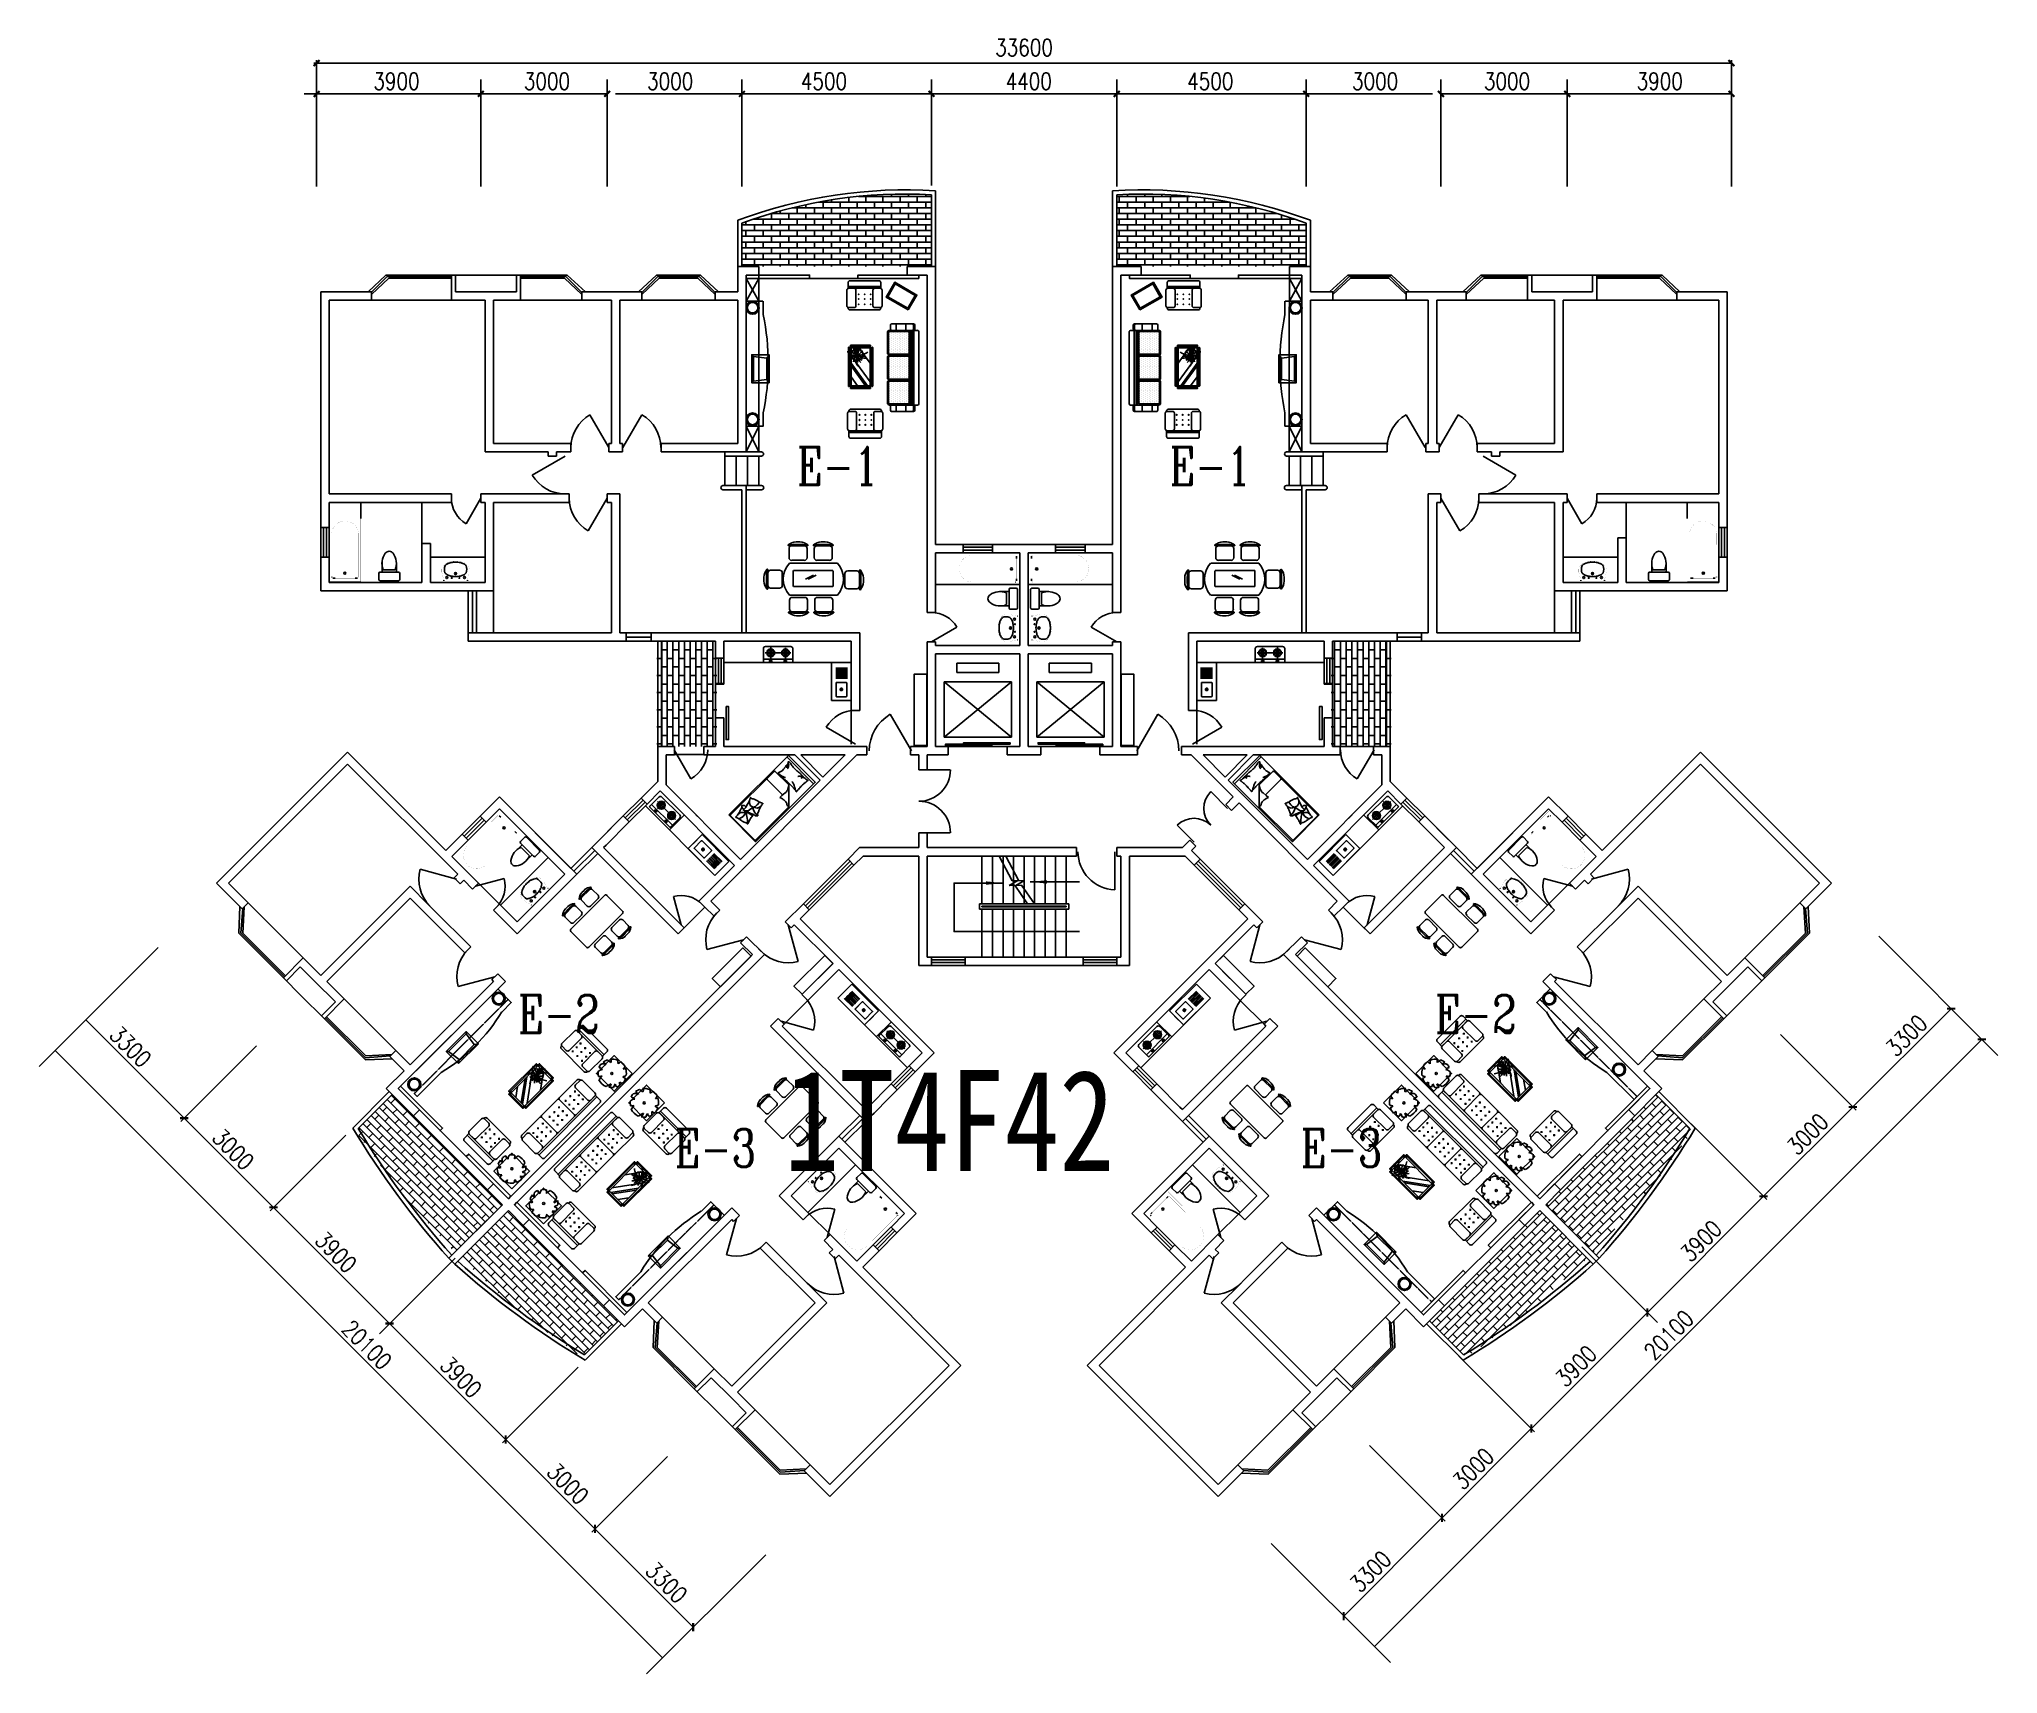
# Model space of a CAD drawing. Header units: millimetres. Extents: x 1146 to 47660, y 469 to 39299.
import ezdxf
from ezdxf.enums import TextEntityAlignment as Align

# ---------------------------------------------------------------- set-up
doc = ezdxf.new("R2010")
doc.units = ezdxf.units.MM
doc.linetypes.add('DASH', pattern=[0.35, 0.25, -0.1])
for name, color, linetype in [('AXIS', 3, 'Continuous'), ('DOTE', 1, 'Continuous'), ('GROUND', 2, 'Continuous'), ('J', 8, 'Continuous'), ('JZ', 3, 'Continuous'), ('PJ', 8, 'Continuous'), ('PUB_DIM', 3, 'Continuous'), ('PUB_TEXT', 7, 'Continuous'), ('PUB_WINDW', 7, 'Continuous'), ('STAIR', 2, 'Continuous'), ('TOILET', 7, 'Continuous'), ('WALL', 255, 'Continuous'), ('WINDOW', 2, 'Continuous'), ('WINDOW_TEXT', 7, 'Continuous')]:
    doc.layers.add(name, color=color, linetype=linetype)
doc.layers.get('DOTE').off()
doc.styles.add('-宋体', font='SimSun.ttf', dxfattribs={"width": 0.8})
doc.styles.add('_ROMANC', font='ROMANC.shx', dxfattribs={"width": 0.75})
doc.styles.add('DIM_FONT', font='SIMPLEX', dxfattribs={"width": 0.8})
doc.styles.add('SIMPLEX', font='SIMPLEX.SHX')
doc.styles.get("Standard").update_dxf_attribs({"font": 'arial.ttf'})

msp = doc.modelspace()

# ---------------------------------------------------------------- texts
at = {"layer": 'PUB_TEXT', "style": '-宋体', "width": 0.8}
msp.add_text('1T4F42', height=2400, dxfattribs=at).set_placement((18842, 12416))

# ---------------------------------------------------------------- blocks, each defined once
blk = doc.blocks.new('_LIFTD')
for points in [[(-0.548, -0.602), (-0.548, -0.774), (0.241, -0.774), (0.241, -0.602), (-0.548, -0.602)], [(-0.241, -0.784), (-0.241, -0.955), (0.548, -0.955), (0.548, -0.784), (-0.241, -0.784)]]:
    blk.add_lwpolyline(points)
blk = doc.blocks.new('M_E4')
for p, q in [((670, -80), (670, -137)), ((670, -86), (670, -97)), ((670, -663), (670, -614))]:
    blk.add_line(p, q)
at = {"const_width": 1.5}
for points in [[(-750, -750), (-750, 0)], [(-750, 0), (750, 0)], [(750, 0), (750, -750)], [(608, -56), (640, -56)], [(670, -90), (670, -656)], [(750, -750), (-750, -750)], [(670, -663), (670, -655)]]:
    blk.add_lwpolyline(points, dxfattribs=at)
for points in [[(-399, -56, 0.930688), (-388, -693, 0.930688)], [(670, -86, 0.414214), (640, -56, 0.414214)], [(670, -90, 0.041784), (670, -85, 0.412615)], [(640, -693, 0.414214), (670, -663, 0.414214)]]:
    blk.add_lwpolyline(points, format="xyb", dxfattribs=at)
at = {"const_width": 1.5, "flags": 128}
for points in [[(-399, -56), (608, -56)], [(-399, -694), (645, -692)]]:
    blk.add_lwpolyline(points, dxfattribs=at)
for radius in [25, 23]:
    blk.add_circle((550, -381), radius)
blk.add_arc((640, -663), 30, 270, 280.176)
at = {"width": 0.8, "flags": 9}
for tag in ['XSIZE', 'YSIZE']:
    blk.add_attdef(tag, (0, 0), '', height=0.5, dxfattribs=at)
blk = doc.blocks.new('M_E24TTP')
at = {"layer": 'TOILET', "color": 7}
for p, q in [((-250, 30), (-250, 170)), ((-220, 200), (220, 200)), ((220, 0), (-220, 0)), ((-170, 200), (-170, 430)), ((-140, 260), (140, 260)), ((170, 200), (170, 430)), ((250, 170), (250, 30))]:
    blk.add_line(p, q, dxfattribs=at)
for centre, radius, start, end in [((227, 413), 398, 143.3619, 202.5495), ((0, 590), 110, 33.4509, 146.5491), ((-227, 413), 398, 337.4505, 36.6381), ((-220, 170), 30, 90, 180), ((-220, 30), 30, 180, 270), ((220, 170), 30, 0, 90), ((220, 30), 30, 270, 0)]:
    blk.add_arc(centre, radius, start, end, dxfattribs=at)
at = {"style": 'DIM_FONT', "width": 0.8, "flags": 9}
for tag in ['XSIZE', 'YSIZE']:
    blk.add_attdef(tag, (0, 0), '', height=0.5, dxfattribs=at)
blk = doc.blocks.new('_DIMX')
at = {"const_width": 50}
blk.add_lwpolyline([(-70, -70), (70, 70)], dxfattribs=at)
blk = doc.blocks.new('_E12ARX')
at = {"layer": 'J'}
for p, q in [((-450, 0), (-450, -471)), ((450, 0), (-450, 0)), ((450, -471), (450, 0)), ((450, 0), (450, -300)), ((-63, -103), (-336, -103)), ((-63, -132), (-336, -132)), ((-63, -153), (-336, -153)), ((-63, -182), (-336, -182)), ((-63, -203), (-336, -203)), ((-63, -232), (-336, -232)), ((-63, -253), (-336, -253)), ((-63, -282), (-336, -282)), ((-63, -303), (-336, -303)), ((-63, -332), (-336, -332)), ((-63, -353), (-336, -353)), ((22, -119), (22, -351)), ((347, -107), (34, -107)), ((34, -363), (347, -363)), ((359, -351), (359, -119)), ((450, -471), (-450, -471))]:
    blk.add_line(p, q, dxfattribs=at)
for points, const_width in [([(10, -113), (10, -357)], 2), ([(10, -113), (28, -95)], 1.91), ([(28, -375), (10, -357)], 1.91), ([(353, -95), (28, -95)], 1.8), ([(28, -375), (353, -375)], 1.8), ([(353, -95), (370, -113)], 1.91), ([(370, -357), (353, -375)], 1.91), ([(370, -357), (370, -113)], 2)]:
    blk.add_lwpolyline(points, dxfattribs=dict(at, const_width=const_width))
for points in [[(22, -119), (23, -115), (25, -111), (28, -109), (32, -107), (34, -107)], [(34, -363), (30, -362), (26, -360), (24, -357), (22, -353), (22, -351)], [(216, -235), (215, -245), (209, -255), (202, -261), (192, -265), (182, -265), (172, -261), (164, -255), (159, -245), (157, -235), (159, -225), (164, -215), (172, -209), (182, -205), (192, -205), (202, -209), (209, -215), (215, -225), (216, -235)], [(206, -235), (205, -242), (201, -248), (196, -252), (190, -254), (183, -254), (177, -252), (172, -248), (169, -242), (168, -235), (169, -228), (172, -222), (177, -218), (183, -215), (190, -215), (196, -218), (201, -222), (205, -228), (206, -235)], [(347, -107), (351, -108), (354, -110), (357, -113), (358, -117), (359, -119)], [(359, -351), (358, -355), (356, -358), (353, -361), (349, -363), (347, -363)]]:
    blk.add_lwpolyline(points, dxfattribs=at)
at = {"style": 'DIM_FONT', "width": 0.8, "flags": 9}
for tag in ['XSIZE', 'YSIZE']:
    blk.add_attdef(tag, (0, 0), '', height=0.5, dxfattribs=at)
blk = doc.blocks.new('M_C47JEV')
for p, q in [((-465, 250), (-465, 661)), ((-431, 711), (-431, 720)), ((-415, 711), (-275, 711)), ((381, 770), (-381, 770)), ((-225, 661), (-225, 250)), ((-136, 606), (-166, 637)), ((-166, 606), (-136, 637)), ((-136, 469), (-166, 499)), ((-166, 469), (-136, 499)), ((-9, 606), (21, 637)), ((21, 606), (-9, 637)), ((21, 469), (-9, 499)), ((-9, 469), (21, 499)), ((179, 606), (149, 637)), ((149, 606), (179, 637)), ((179, 469), (149, 499)), ((149, 469), (179, 499)), ((225, 661), (225, 250)), ((415, 711), (275, 711)), ((431, 711), (431, 720)), ((465, 250), (465, 661)), ((-431, 50), (-431, 203)), ((431, 200), (-431, 200)), ((431, 150), (-431, 150)), ((-275, 200), (-415, 200)), ((381, 0), (-381, 0)), ((-136, 342), (-166, 372)), ((-166, 342), (-136, 372)), ((21, 342), (-9, 372)), ((-9, 342), (21, 372)), ((179, 342), (149, 372)), ((149, 342), (179, 372)), ((275, 200), (415, 200)), ((431, 200), (431, 50))]:
    blk.add_line(p, q)
for centre, start, end in [((-415, 661), 90, 180), ((-381, 720), 90, 180), ((-275, 661), 0, 90), ((275, 661), 90, 180), ((381, 720), 360, 90), ((415, 661), 0, 90), ((-415, 250), 180, 270), ((-381, 50), 180, 270), ((-275, 250), 270, 0), ((275, 250), 180, 270), ((381, 50), 270, 0), ((415, 250), 270, 0)]:
    blk.add_arc(centre, 50, start, end)
at = {"style": 'DIM_FONT', "width": 0.8, "flags": 9}
for tag in ['XSIZE', 'YSIZE']:
    blk.add_attdef(tag, (0, 0), '', height=0.5, dxfattribs=at)
blk = doc.blocks.new('M_C56KIS')
for p, q in [((62, 318), (72, 242)), ((72, 242), (101, 299)), ((101, 299), (101, 299))]:
    blk.add_line(p, q)
blk.add_lwpolyline([(294, 325), (294, -275), (-306, -275), (-306, 325)], close=True)
blk.add_circle((-46, -16), 24.7)
for centre, radius, start, end in [((-277, -88), 115, 97.3912, 159.6952), ((-332, -105), 143, 71.8009, 110.5991), ((-46, -12), 338, 154.3498, 173.0356), ((-402, 850), 718, 274.1465, 282.1238), ((-307, 139), 56.5, 8.941, 100.0107), ((-46, -12), 340, 112.0103, 142.6392), ((-371, -22), 380, 45.9782, 58.5315), ((-666, 365), 570, 348.5728, 356.6649), ((-46, -12), 348, 72.0426, 98.475), ((-46, -12), 341, 37.2751, 64.8245), ((207, 198), 84.2, 254.8555, 310.96), ((82, 215), 145, 319.7203, 351.7151), ((-46, -12), 345, 0.5321, 25.5856), ((-46, -12), 342, 185.9236, 201.5277), ((-287, -214), 106, 81.8314, 131.8278), ((-119, -230), 194, 141.6582, 174.3093), ((-46, -12), 333, 216.594, 237.4464), ((-456, -26), 353, 310.8536, 325.193), ((259, -243), 425, 177.9455, 193.2146), ((-46, -12), 346, 251.5307, 290.63), ((1320, -611), 1274, 161.2865, 167.5451), ((-13, -284), 151, 354.7323, 32.8544), ((-46, -12), 339, 302.6098, 320.6752), ((1199, 167), 1058, 196.6397, 201.9099), ((262, -63), 99.6, 227.0454, 270.9651), ((241, 102), 125, 263.2775, 297.8128), ((333, 45), 131, 215.3868, 249.7411), ((-46, -12), 344, 334.0767, 348.9021)]:
    blk.add_arc(centre, radius, start, end)
at = {"style": 'DIM_FONT', "width": 0.8, "flags": 9}
for tag in ['XSIZE', 'YSIZE']:
    blk.add_attdef(tag, (0, 0), '', height=0.5, dxfattribs=at)
blk = doc.blocks.new('M_C46QQU')
for p, q in [((-1008, 250), (-1008, 661)), ((-975, 711), (-975, 720)), ((-958, 711), (-818, 711)), ((-925, 770), (-327, 770)), ((-768, 661), (-768, 250)), ((-713, 627), (-683, 597)), ((-683, 627), (-713, 597)), ((-713, 500), (-683, 469)), ((-683, 500), (-713, 469)), ((-556, 627), (-526, 597)), ((-526, 627), (-556, 597)), ((-556, 500), (-526, 469)), ((-526, 500), (-556, 469)), ((-398, 627), (-368, 597)), ((-368, 627), (-398, 597)), ((-398, 500), (-368, 469)), ((-368, 500), (-398, 469)), ((-298, 740), (-298, 230)), ((-269, 770), (269, 770)), ((-138, 627), (-168, 597)), ((-168, 627), (-138, 597)), ((-138, 500), (-168, 469)), ((-168, 500), (-138, 469)), ((20, 627), (-11, 597)), ((-11, 627), (20, 597)), ((20, 500), (-11, 469)), ((-11, 500), (20, 469)), ((177, 627), (147, 597)), ((147, 627), (177, 597)), ((177, 500), (147, 469)), ((147, 500), (177, 469)), ((298, 740), (298, 230)), ((327, 770), (925, 770)), ((368, 627), (398, 597)), ((398, 627), (368, 597)), ((368, 500), (398, 469)), ((398, 500), (368, 469)), ((526, 627), (556, 597)), ((556, 627), (526, 597)), ((526, 500), (556, 469)), ((556, 500), (526, 469)), ((683, 627), (713, 597)), ((713, 627), (683, 597)), ((683, 500), (713, 469)), ((713, 500), (683, 469)), ((768, 661), (768, 250)), ((958, 711), (818, 711)), ((975, 711), (975, 720)), ((1008, 250), (1008, 661)), ((-975, 50), (-975, 203)), ((975, 200), (-975, 200)), ((975, 150), (-975, 150)), ((-818, 200), (-958, 200)), ((925, 0), (-925, 0)), ((-713, 363), (-683, 332)), ((-683, 363), (-713, 332)), ((-526, 363), (-556, 332)), ((-556, 363), (-526, 332)), ((-398, 363), (-368, 332)), ((-368, 363), (-398, 332)), ((-138, 363), (-168, 332)), ((-168, 363), (-138, 332)), ((-11, 363), (20, 332)), ((20, 363), (-11, 332)), ((177, 363), (147, 332)), ((147, 363), (177, 332)), ((368, 363), (398, 332)), ((398, 363), (368, 332)), ((556, 363), (526, 332)), ((526, 363), (556, 332)), ((683, 363), (713, 332)), ((713, 363), (683, 332)), ((818, 200), (958, 200)), ((975, 200), (975, 50))]:
    blk.add_line(p, q)
for centre, radius, start, end in [((-958, 661), 50, 90, 180), ((-925, 720), 50, 90, 180), ((-818, 661), 50, 0, 90), ((-328, 740), 30, 360, 90), ((-268, 740), 30, 90, 180), ((268, 740), 30, 0, 90), ((328, 740), 30, 90, 180), ((818, 661), 50, 90, 180), ((925, 720), 50, 360, 90), ((958, 661), 50, 0, 90), ((-958, 250), 50, 180, 270), ((-925, 50), 50, 180, 270), ((-818, 250), 50, 270, 0), ((-328, 230), 30, 270, 0), ((-268, 230), 30, 180, 270), ((268, 230), 30, 270, 360), ((328, 230), 30, 180, 270), ((818, 250), 50, 180, 270), ((925, 50), 50, 270, 0), ((958, 250), 50, 270, 0)]:
    blk.add_arc(centre, radius, start, end)
at = {"style": 'DIM_FONT', "width": 0.8, "flags": 9}
for tag in ['XSIZE', 'YSIZE']:
    blk.add_attdef(tag, (0, 0), '', height=0.5, dxfattribs=at)
blk = doc.blocks.new('M_C57NTX')
for p, q in [((-496, -226), (-496, 233)), ((-486, 243), (-481, 243)), ((-427, 268), (-471, 224)), ((-399, 268), (-471, 196)), ((-471, -226), (-471, 233)), ((-446, 283), (-446, 278)), ((-436, 293), (473, 293)), ((-436, 268), (473, 268)), ((-431, 72), (-217, 228)), ((-431, -116), (43, 228)), ((-431, -159), (102, 228)), ((-336, -222), (283, 228)), ((106, -222), (469, 42)), ((436, 268), (509, 196)), ((465, 268), (509, 224)), ((483, 283), (483, 278)), ((509, 233), (509, -226)), ((524, 243), (519, 243)), ((534, 233), (534, -226)), ((-486, -236), (-481, -236)), ((-399, -262), (-471, -189)), ((-427, -262), (-471, -218)), ((-446, -277), (-446, -272)), ((473, -262), (-436, -262)), ((473, -287), (-436, -287)), ((436, -262), (509, -189)), ((465, -262), (509, -218)), ((483, -277), (483, -272)), ((524, -236), (519, -236))]:
    blk.add_line(p, q)
blk.add_lwpolyline([(-431, -222), (-431, 228), (469, 228), (469, -222)], close=True)
at = {"const_width": 12}
for points in [[(123, 120, 1), (135, 120, 1)], [(189, 24, 1), (201, 24, 1)], [(225, 150, 1), (237, 150, 1)], [(253, 126, 1), (265, 126, 1)], [(264, 18, 1), (276, 18, 1)], [(277, 84, 1), (289, 84, 1)], [(288, 107, 1), (300, 107, 1)], [(294, 93, 1), (306, 93, 1)], [(297, 74, 1), (309, 74, 1)], [(305, 18, 1), (317, 18, 1)], [(308, 87, 1), (320, 87, 1)], [(409, 163, 1), (421, 163, 1)], [(418, 27, 1), (430, 27, 1)], [(486, 90, 1), (498, 90, 1)], [(220, -38, 1), (232, -38, 1)], [(324, -108, 1), (336, -108, 1)]]:
    blk.add_lwpolyline(points, format="xyb", close=True, dxfattribs=at)
blk.add_circle((308, 86), 144)
for centre, radius, start, end in [((-486, 233), 10, 90, 180), ((-481, 233), 10, 0, 90), ((-436, 283), 10, 90, 180), ((-436, 278), 10, 180, 270), ((228, -157), 293, 78.5516, 130.9815), ((280, -402), 502, 88.3286, 108.729), ((344, -194), 291, 103.0452, 139.7766), ((110, -88), 259, 48.7581, 83.8624), ((109, 83), 193, 6.9904, 78.0284), ((364, -84), 190, 114.0956, 166.2953), ((176, 42), 126, 28.8901, 78.4579), ((482, -98), 260, 134.4861, 189.3762), ((613, -62), 346, 155.0888, 185.9637), ((781, 125), 490, 163.8561, 179.1105), ((267, -555), 642, 70.5249, 87.8244), ((624, 28), 325, 171.2496, 218.2333), ((-395, 504), 810, 328.9873, 340.361), ((421, -27), 169, 62.9909, 135.9102), ((404, -128), 234, 53.3231, 115.7633), ((-1013, -1156), 1790, 39.0488, 42.6799), ((448, -69), 233, 85.8741, 126.9558), ((269, -208), 287, 31.315, 82.1378), ((156, 293), 219, 342.9456, 6.4814), ((473, 283), 10, 0, 90), ((473, 278), 10, 270, 0), ((519, 233), 10, 90, 180), ((524, 233), 10, 0, 90), ((-486, -226), 10, 180, 270), ((-481, -226), 10, 270, 0), ((-436, -272), 10, 90, 180), ((-436, -277), 10, 180, 270), ((473, -272), 10, 0, 90), ((473, -277), 10, 270, 0), ((519, -226), 10, 180, 270), ((524, -226), 10, 270, 0)]:
    blk.add_arc(centre, radius, start, end)
at = {"style": 'DIM_FONT', "width": 0.8, "flags": 9}
for tag in ['XSIZE', 'YSIZE']:
    blk.add_attdef(tag, (0, 0), '', height=0.5, dxfattribs=at)
blk = doc.blocks.new('_C12TBP')
at = {"layer": 'J'}
blk.add_lwpolyline([(0, 343), (423, 343), (423, -343), (0, -343)], close=True, dxfattribs=at)
for points in [[(0, 343), (59, 267), (59, -261), (0, -343)], [(59, 261), (382, 302), (423, 343)], [(382, 302), (382, -302)], [(59, -261), (382, -302), (423, -343)]]:
    blk.add_lwpolyline(points, dxfattribs=at)
at = {"style": 'DIM_FONT', "width": 0.8, "flags": 9}
for tag in ['XSIZE', 'YSIZE']:
    blk.add_attdef(tag, (0, 0), '', height=0.5, dxfattribs=at)
blk = doc.blocks.new('_DBLK')
blk.add_line((-0.5, 0), (0, -0.866))
blk.add_arc((-0.5, 0), 1, 300, 0)
at = {"style": 'SIMPLEX', "flags": 9}
blk.add_attdef('A', text='', height=1, dxfattribs=at).set_placement((0, 1.5), align=Align.MIDDLE)
blk = doc.blocks.new('M_E11')
for p, q in [((-280, -10), (-280, 0)), ((280, 0), (280, -10)), ((-251, -189), (-251, -186)), ((-248, -183), (-250, -185))]:
    blk.add_line(p, q)
at = {"const_width": 1.5}
for points in [[(-280, 0), (280, 0)], [(-326, -200), (-280, -5)], [(326, -204), (280, -5)]]:
    blk.add_lwpolyline(points, dxfattribs=at)
for points in [[(-326, -200, 0.008223), (-326, -204, 0.149285)], [(-326, -266, 0.149285), (-304, -337, 0.107079), (-231, -408, 0.075625), (-131, -450, 0.062436), (-1, -467, 0.062436), (130, -452, 0.075625), (230, -410, 0.107079), (304, -339, 0.149285), (326, -268, 0.005205), (326, -266, 0.086596)]]:
    blk.add_lwpolyline(points, format="xyb", dxfattribs=at)
at = {"const_width": 1.5, "flags": 128}
for points in [[(-326, -204), (-326, -268)], [(326, -204), (326, -268)]]:
    blk.add_lwpolyline(points, dxfattribs=at)
at = {"flags": 128}
for points in [[(-253, -188, 0.172546), (-250, -358, 0.726395)], [(253, -188, -0.172546), (250, -358, -0.726395)]]:
    blk.add_lwpolyline(points, format="xyb", dxfattribs=at)
for points in [[(253, -188, 0.098208), (193, -141, 0.066287), (110, -111, 0.052428), (0, -100, 0.052428), (-110, -111, 0.066287), (-193, -141, 0.093876), (-251, -186, 0.171377)], [(-250, -358, 0.091341), (-193, -401, 0.066287), (-110, -431, 0.052428), (0, -442, 0.052428), (110, -431, 0.066287), (193, -401, 0.091756), (250, -358, 0.171377)]]:
    blk.add_lwpolyline(points, format="xyb")
for centre, radius in [((-210, -75), 24), ((-210, -75), 24), ((-210, -75), 24), ((-90, -65), 10), ((0, -170), 25), ((0, -170), 15), ((90, -65), 10), ((210, -75), 24)]:
    blk.add_circle(centre, radius)
blk.add_arc((-250, -186), 1, 131.3224, 180)
at = {"width": 0.8, "flags": 9}
for tag in ['XSIZE', 'YSIZE']:
    blk.add_attdef(tag, (0, 0), '', height=0.5, dxfattribs=at)
blk = doc.blocks.new('_WBLK')
for p, q in [((-0.5, 0.5), (0.5, 0.5)), ((0.5, 0.167), (-0.5, 0.167)), ((0.5, -0.167), (-0.5, -0.167)), ((-0.5, -0.5), (0.5, -0.5))]:
    blk.add_line(p, q)
at = {"style": 'SIMPLEX', "flags": 9}
blk.add_attdef('A', text='', height=1, dxfattribs=at).set_placement((0, 1.5), align=Align.MIDDLE)
blk = doc.blocks.new('M_C25MYD')
for p, q in [((-569, 821), (-109, 821)), ((-564, 754), (-564, 529)), ((-389, 921), (-290, 921)), ((-114, 754), (-114, 529)), ((117, 821), (577, 821)), ((122, 754), (122, 529)), ((298, 921), (397, 921)), ((572, 754), (572, 529)), ((-746, 342), (-746, -308)), ((704, 392), (-696, 392)), ((-497, 461), (-182, 461)), ((190, 461), (505, 461)), ((754, -308), (754, 342)), ((-696, -358), (704, -358)), ((-564, -720), (-564, -495)), ((-182, -427), (-497, -427)), ((-114, -720), (-114, -495)), ((122, -720), (122, -495)), ((505, -427), (190, -427)), ((572, -720), (572, -495)), ((-109, -787), (-569, -787)), ((-290, -887), (-389, -887)), ((577, -787), (117, -787)), ((397, -887), (298, -887))]:
    blk.add_line(p, q)
for centre, radius, start, end in [((-579, 837), 10, 130.72654, 202.66999), ((-569, 841), 20, 202.66999, 270), ((-379, 606), 316, 91.76514, 130.72654), ((-339, -1857), 2713, 84.8023, 95.1977), ((-497, 754), 67.5, 90, 180), ((-300, 606), 316, 49.27346, 88.23486), ((-182, 754), 67.5, 0, 90), ((-109, 841), 20, 270, 337.33001), ((-100, 837), 10, 337.33001, 49.27346), ((108, 837), 10, 130.72654, 202.66999), ((117, 841), 20, 202.66999, 270), ((307, 606), 316, 91.76514, 130.72654), ((347, -1857), 2713, 84.8023, 95.1977), ((190, 754), 67.5, 90, 180), ((387, 606), 316, 49.27346, 88.23486), ((505, 754), 67.5, 0, 90), ((577, 841), 20, 270, 337.33001), ((587, 837), 10, 337.33001, 49.27346), ((-696, 342), 50, 90, 180), ((-497, 529), 67.5, 180, 270), ((-182, 529), 67.5, 270, 0), ((190, 529), 67.5, 180, 270), ((505, 529), 67.5, 270, 0), ((704, 342), 50, 0, 90), ((-696, -308), 50, 180, 270), ((-497, -495), 67.5, 90, 180), ((-182, -495), 67.5, 0, 90), ((190, -495), 67.5, 90, 180), ((505, -495), 67.5, 0, 90), ((704, -308), 50, 270, 0), ((-579, -803), 10, 157.33001, 229.27346), ((-569, -807), 20, 90, 157.33001), ((-379, -572), 316, 229.27346, 268.23486), ((-339, 1890), 2713, 264.8023, 275.1977), ((-497, -720), 67.5, 180, 270), ((-300, -572), 316, 271.76514, 310.72654), ((-182, -720), 67.5, 270, 0), ((-109, -807), 20, 22.66999, 90), ((-100, -803), 10, 310.72654, 22.66999), ((108, -803), 10, 157.33001, 229.27346), ((117, -807), 20, 90, 157.33001), ((307, -572), 316, 229.27346, 268.23486), ((347, 1890), 2713, 264.8023, 275.1977), ((190, -720), 67.5, 180, 270), ((387, -572), 316, 271.76514, 310.72654), ((505, -720), 67.5, 270, 0), ((577, -807), 20, 22.66999, 90), ((587, -803), 10, 310.72654, 22.66999)]:
    blk.add_arc(centre, radius, start, end)
at = {"width": 0.8, "flags": 9}
for tag in ['XSIZE', 'YSIZE']:
    blk.add_attdef(tag, (0, 0), '', height=0.5, dxfattribs=at)
blk = doc.blocks.new('QIZ')
for p, q in [((-226, -155), (-226, 505)), ((100, 525), (-206, 525)), ((-150, -175), (-150, 525)), ((0, 479), (0, -131)), ((150, -125), (150, 475)), ((-123, 350), (123, 350)), ((-123, 0), (120, 0)), ((100, -175), (-206, -175))]:
    blk.add_line(p, q)
for points in [[(-213, 345), (-213, 353), (-166, 353), (-166, 345)], [(-213, -5), (-213, 3), (-166, 3), (-166, -5)]]:
    blk.add_lwpolyline(points, close=True)
for centre, radius in [((-190, 350), 28.2), ((-190, 0), 28.2), ((0, 350), 94.3), ((0, 0), 94.3), ((0, 350), 79.3), ((0, 0), 79.3), ((0, 350), 44.3), ((0, 0), 44.3)]:
    blk.add_circle(centre, radius)
for centre, radius, start, end in [((-206, 505), 20, 90, 180), ((100, 475), 50, 0, 90), ((-206, -155), 20, 180, 270), ((100, -125), 50, 270, 0)]:
    blk.add_arc(centre, radius, start, end)
blk = doc.blocks.new('_E3UGD')
blk.add_blockref('QIZ', (-150, -175))
at = {"style": 'DIM_FONT', "width": 0.8, "flags": 9}
for tag in ['XSIZE', 'YSIZE']:
    blk.add_attdef(tag, (0, 0), '', height=0.5, dxfattribs=at)
blk = doc.blocks.new('_ARROW')
blk.add_solid([(0, 0), (-1, 0.1), (-1, -0.1)])
blk = doc.blocks.new('M_C55HKH')
for p, q in [((0, -52), (900, -52)), ((26, -509), (26, -1968)), ((503, -489), (46, -489)), ((46, -761), (564, -761)), ((503, -489), (872, -858)), ((872, -1968), (872, -858)), ((299, -1273), (295, -1270)), ((307, -1352), (299, -1273)), ((305, -1407), (307, -1352)), ((357, -1410), (393, -1337)), ((393, -1337), (392, -1318)), ((163, -1664), (89, -1649)), ((146, -1456), (100, -1409)), ((211, -1478), (146, -1456)), ((154, -1766), (147, -1841)), ((196, -1718), (154, -1766)), ((249, -1682), (175, -1667)), ((249, -1682), (196, -1718)), ((278, -1459), (211, -1478)), ((219, -1643), (211, -1652)), ((251, -1606), (219, -1643)), ((266, -1787), (243, -1892)), ((249, -1682), (286, -1639)), ((249, -1682), (266, -1787)), ((292, -1700), (249, -1682)), ((278, -1459), (251, -1606)), ((278, -1459), (305, -1407)), ((278, -1459), (357, -1410)), ((317, -1498), (278, -1459)), ((286, -1639), (333, -1628)), ((391, -1769), (292, -1700)), ((412, -1527), (317, -1498)), ((333, -1628), (405, -1618)), ((469, -1839), (391, -1769)), ((495, -1523), (412, -1527)), ((46, -1988), (852, -1988))]:
    blk.add_line(p, q)
blk.add_lwpolyline([(0, -2000), (0, 0), (900, 0), (900, -2000)], close=True)
for points in [[(135, -134, -0.263368), (107, -115, -0.494818), (116, -96, -0.049225), (134, -94, -0.036831), (158, -96, -0.031893), (196, -104, 0.035782), (230, -111, 0.032941), (319, -117, 0.026564), (430, -111, 0.017905), (468, -106, -0.033397), (488, -104, -0.03204), (525, -104, 0.018442), (590, -107, 0.010837), (654, -107, 0.014624), (702, -104, 0.111249), (725, -96, -0.153708), (742, -92, -0.076444), (749, -94, -0.215512), (751, -96, -0.585858), (748, -99, 0.363489), (744, -102, 0.191716), (743, -113, -0.129675), (745, -130, -0.01735), (742, -147, 0.019326), (740, -162, 0.018818), (733, -230, 0.021828), (732, -289, 0.006204), (734, -323, 0.001963), (740, -430, 0.028341), (744, -466, -0.117014), (744, -475, -0.36606), (742, -476, -0.03973), (728, -473, -0.048309), (715, -468, 0.062981), (704, -464, 0.04058), (681, -461, 0.014345), (614, -458, 0.005484), (488, -459, 0.007153), (392, -462, 0.008762), (350, -465, -0.008153), (304, -468, -0.06251), (247, -463, 0.078669), (201, -461, 0.047825), (179, -466, -0.034494), (148, -473, -0.023571), (123, -476, -0.510228), (122, -475), (129, -445), (150, -363, 0.073041), (152, -343, 0.023305), (146, -282, 0.018299), (142, -259, -0.01097), (135, -221, -0.042281), (132, -187, -0.027201), (135, -133)], [(133, -150, -0.05369), (148, -163, -0.070312), (156, -175, -0.015448), (159, -183, -0.013244), (163, -194, -0.082127), (166, -212, -0.064164), (163, -235)], [(135, -134, -0.077379), (170, -159, -0.077379), (195, -194, -0.047525), (205, -218, -0.047525), (210, -244)], [(225, -460, 0.009729), (253, -451, 0.009729), (280, -441, 0.007971), (301, -432, 0.007971), (323, -423)], [(695, -462, 0.016108), (656, -436, 0.024599), (629, -421, 0.009477), (580, -397, 0.015937), (550, -385, 0.072521), (534, -381, 0.033339), (498, -381)], [(609, -107, 0.027842), (585, -118, 0.048685), (573, -126, 0.023666), (545, -150, 0.031223), (526, -171, 0.046801), (521, -179, 0.023191), (513, -196)], [(691, -102, 0.088153), (656, -105, 0.088153), (625, -120, 0.077547), (604, -142, 0.077547), (590, -169)], [(503, -489, -0.085272), (566, -599, -0.124044), (575, -686), (562, -782), (563, -854)], [(563, -854, -0.027362), (602, -838, -0.040834), (629, -830, -0.038441), (717, -821, -0.076528), (761, -826, -0.103649), (788, -840, 0.093398), (818, -857, 0.072727), (841, -861, 0.052315), (872, -858)], [(400, -1581, 0.025626), (402, -1591, 0.0108), (426, -1697, 0.00456), (445, -1769, 0.01125), (454, -1797, 0.069394), (462, -1813, -0.079756), (468, -1827, -0.106399), (469, -1839, -0.328642), (466, -1842, -0.299547), (461, -1840, 0.189917), (454, -1835, 0.033518), (446, -1833, 0.075627), (442, -1833, 0.053489), (436, -1835, 0.017838), (418, -1843, 0.038394), (397, -1855, -0.059529), (384, -1862, -0.035943), (362, -1869, -0.011245), (291, -1884, -0.006203), (259, -1889, 0.010783), (241, -1893, 0.019485), (230, -1895, 0.005062), (188, -1908, 0.101392), (167, -1919, -0.223768), (156, -1922, -0.25558), (153, -1920, -0.081563), (150, -1907, -0.071805), (151, -1893, 0.069985), (152, -1879, 0.03546), (145, -1831, 0.029432), (130, -1774, 0.001554), (121, -1746, -0.00152), (112, -1718, -0.004735), (102, -1689, 0.00382), (91, -1653, 0.296001), (66, -1634, -0.649774), (61, -1616, -0.02319), (65, -1613, 0.0288), (68, -1610, 0.005727), (73, -1605, -0.004358), (80, -1599, -0.027528), (94, -1586, -0.046214), (104, -1580, -0.194121), (117, -1579, 0.133719), (137, -1580, 0.005779), (155, -1575, 0.008882)]]:
    blk.add_lwpolyline(points, format="xyb")
blk.add_lwpolyline([(345, -1251, 0.101392), (366, -1238, -0.223768), (377, -1234, -0.25558), (380, -1236, -0.081563), (384, -1249, -0.071805), (384, -1263, 0.069985), (384, -1277, 0.03546), (394, -1324, 0.029432), (414, -1380, 0.001554), (425, -1407, -0.00152), (437, -1434, -0.004735), (448, -1462, 0.00382), (462, -1497, 0.296001), (488, -1515, -0.649774), (495, -1532, -0.02319), (491, -1536, 0.0288), (488, -1539, 0.005727), (484, -1544, -0.004358), (478, -1551, -0.027528), (464, -1564, -0.046214), (455, -1571, -0.194121), (442, -1573, 0.133719), (422, -1574, 0.011505), (387, -1586, 0.008882), (343, -1604, 0.012426), (286, -1629, -0.033612), (264, -1637), (218, -1652), (182, -1663, 0.224341), (170, -1674, -0.722772), (163, -1673, -0.103513), (163, -1670, 0.053465), (163, -1664, 0.030109), (161, -1646, -0.031436), (159, -1628, -0.05324), (160, -1616, 0.05518), (161, -1604, 0.056271), (157, -1583, 0.0108), (124, -1480, 0.00456), (100, -1409, 0.01125), (89, -1381, 0.069394), (80, -1366, -0.079756), (73, -1353, -0.106399), (71, -1341, -0.328642), (74, -1338, -0.299547), (79, -1340, 0.189917), (86, -1344, 0.033518), (94, -1345, 0.075627), (98, -1345, 0.053489), (104, -1343, 0.017838), (122, -1333, 0.038394), (141, -1319, -0.059529), (154, -1311, -0.035943), (175, -1303, -0.011245), (245, -1283, -0.006203), (276, -1275, 0.010783), (295, -1270, 0.019485), (305, -1266, 0.005062)], format="xyb", close=True)
for centre, start, end in [((46, -509), 90, 180), ((46, -741), 180, 270), ((46, -1968), 180, 270), ((852, -1968), 270, 0)]:
    blk.add_arc(centre, 20, start, end)
at = {"style": 'DIM_FONT', "width": 0.8, "flags": 9}
for tag in ['XSIZE', 'YSIZE']:
    blk.add_attdef(tag, (0, 0), '', height=0.5, dxfattribs=at)
blk = doc.blocks.new('M_A3PTU')
for p, q in [((-0.5, 0), (-0.499, -0.498)), ((0.5, 0), (0.499, -0.498))]:
    blk.add_line(p, q)
for centre, start, end in [((-0.498, -0.001), 269.885, 0.0763), ((0.498, -0.001), 179.9237, 270.115)]:
    blk.add_arc(centre, 0.498, start, end)
blk = doc.blocks.new('_C7SFU')
for p, q in [((-14, 1229), (446, 1229)), ((-9, 1161), (-9, 936)), ((166, 1329), (265, 1329)), ((441, 1161), (441, 936)), ((617, 1229), (1077, 1229)), ((622, 1161), (622, 936)), ((797, 1329), (897, 1329)), ((1072, 1161), (1072, 936)), ((-538, 168), (-538, 628)), ((-470, 623), (-245, 623)), ((-178, 240), (-178, 555)), ((1200, 800), (0, 800)), ((58, 869), (373, 869)), ((690, 869), (1005, 869)), ((1390, 538), (1390, 223)), ((1682, 605), (1457, 605)), ((1750, 610), (1750, 150)), ((-638, 348), (-638, 447)), ((-470, 173), (-245, 173)), ((0, 0), (1200, 0)), ((1682, 155), (1457, 155)), ((1850, 430), (1850, 331)), ((457, -417), (-3, -417)), ((2, -350), (2, -125)), ((385, -57), (70, -57)), ((452, -350), (452, -125)), ((1089, -417), (629, -417)), ((634, -350), (634, -125)), ((1016, -57), (701, -57)), ((1084, -350), (1084, -125)), ((277, -517), (178, -517)), ((908, -517), (809, -517))]:
    blk.add_line(p, q)
at = {"linetype": 'DASH'}
blk.add_lwpolyline([(95, 611), (1095, 611), (1095, 212), (95, 212)], close=True, dxfattribs=at)
for points in [[(401, 400), (601, 494)], [(471, 400), (671, 494)]]:
    blk.add_lwpolyline(points)
for centre, radius, start, end in [((-24, 1245), 10, 130.7265, 202.67), ((-14, 1249), 20, 202.67, 270), ((176, 1014), 316, 91.7651, 130.7265), ((216, -1449), 2713, 84.8023, 95.1977), ((58, 1161), 67.5, 90, 180), ((255, 1014), 316, 49.2735, 88.2349), ((373, 1161), 67.5, 0, 90), ((446, 1249), 20, 270, 337.33), ((455, 1245), 10, 337.33, 49.2735), ((608, 1245), 10, 130.7265, 202.67), ((617, 1249), 20, 202.67, 270), ((807, 1014), 316, 91.7651, 130.7265), ((847, -1449), 2713, 84.8023, 95.1977), ((690, 1161), 67.5, 90, 180), ((887, 1014), 316, 49.2735, 88.2349), ((1005, 1161), 67.5, 0, 90), ((1077, 1249), 20, 270, 337.33), ((1086, 1245), 10, 337.33, 49.2735), ((-322, 438), 316, 139.2735, 178.2349), ((2140, 398), 2713, 174.8023, 185.1977), ((-554, 637), 10, 67.33, 139.2735), ((-558, 628), 20, 0, 67.33), ((-470, 555), 67.5, 90, 180), ((-245, 555), 67.5, 0, 90), ((449, 400), 602, 138.3193, 221.6807), ((58, 936), 67.5, 180, 270), ((373, 936), 67.5, 270, 0), ((690, 936), 67.5, 180, 270), ((1005, 936), 67.5, 270, 0), ((751, 400), 602, 318.3193, 41.6807), ((1457, 538), 67.5, 90, 180), ((1682, 538), 67.5, 0, 90), ((1770, 610), 20, 112.67, 180), ((1766, 619), 10, 40.7265, 112.67), ((-928, 380), 2713, 354.8023, 5.1977), ((1534, 420), 316, 1.7651, 40.7265), ((-322, 358), 316, 181.7651, 220.7265), ((-554, 159), 10, 220.7265, 292.67), ((-558, 168), 20, 292.67, 0), ((-470, 240), 67.5, 180, 270), ((-245, 240), 67.5, 270, 0), ((1457, 223), 67.5, 180, 270), ((1682, 223), 67.5, 270, 0), ((1770, 150), 20, 180, 247.33), ((1766, 141), 10, 247.33, 319.2735), ((1534, 340), 316, 319.2735, 358.2349), ((-12, -433), 10, 157.33, 229.2735), ((-3, -437), 20, 90, 157.33), ((188, -202), 316, 229.2735, 268.2349), ((227, 2261), 2713, 264.8023, 275.1977), ((70, -125), 67.5, 90, 180), ((70, -350), 67.5, 180, 270), ((267, -202), 316, 271.7651, 310.7265), ((385, -125), 67.5, 0, 90), ((385, -350), 67.5, 270, 0), ((457, -437), 20, 22.67, 90), ((467, -433), 10, 310.7265, 22.67), ((629, -437), 20, 90, 157.33), ((620, -433), 10, 157.33, 229.2735), ((859, 2261), 2713, 264.8023, 275.1977), ((819, -202), 316, 229.2735, 268.2349), ((701, -125), 67.5, 90, 180), ((701, -350), 67.5, 180, 270), ((899, -202), 316, 271.7651, 310.7265), ((1016, -125), 67.5, 0, 90), ((1016, -350), 67.5, 270, 0), ((1089, -437), 20, 22.67, 90), ((1098, -433), 10, 310.7265, 22.67)]:
    blk.add_arc(centre, radius, start, end)
at = {"style": 'DIM_FONT', "width": 0.8, "flags": 9}
for tag in ['XSIZE', 'YSIZE']:
    blk.add_attdef(tag, (0, 0), '', height=0.5, dxfattribs=at)
blk = doc.blocks.new('*X22')
at = {"color": 0}
for p, q in [((8225, 30450), (8225, 30450)), ((8275, 30450), (8275, 30450)), ((8325, 30450), (8325, 30450)), ((8375, 30450), (8375, 30450)), ((8425, 30450), (8425, 30450)), ((8475, 30450), (8475, 30450)), ((8525, 30450), (8525, 30450)), ((8575, 30450), (8575, 30450)), ((8625, 30450), (8625, 30450)), ((8675, 30450), (8675, 30450)), ((8725, 30450), (8725, 30450)), ((8775, 30450), (8775, 30450)), ((8200, 30400), (8200, 30400)), ((8200, 30300), (8200, 30300)), ((8200, 30200), (8200, 30200)), ((8200, 30100), (8200, 30100)), ((8200, 30000), (8200, 30000)), ((8225, 30350), (8225, 30350)), ((8225, 30250), (8225, 30250)), ((8225, 30150), (8225, 30150)), ((8225, 30050), (8225, 30050)), ((8225, 29950), (8225, 29950)), ((8250, 30400), (8250, 30400)), ((8250, 30300), (8250, 30300)), ((8250, 30200), (8250, 30200)), ((8250, 30100), (8250, 30100)), ((8250, 30000), (8250, 30000)), ((8275, 30350), (8275, 30350)), ((8275, 30250), (8275, 30250)), ((8275, 30150), (8275, 30150)), ((8275, 30050), (8275, 30050)), ((8275, 29950), (8275, 29950)), ((8300, 30400), (8300, 30400)), ((8300, 30300), (8300, 30300)), ((8300, 30200), (8300, 30200)), ((8300, 30100), (8300, 30100)), ((8300, 30000), (8300, 30000)), ((8325, 30350), (8325, 30350)), ((8325, 30250), (8325, 30250)), ((8325, 30150), (8325, 30150)), ((8325, 30050), (8325, 30050)), ((8325, 29950), (8325, 29950)), ((8350, 30400), (8350, 30400)), ((8350, 30300), (8350, 30300)), ((8350, 30200), (8350, 30200)), ((8350, 30100), (8350, 30100)), ((8350, 30000), (8350, 30000)), ((8375, 30350), (8375, 30350)), ((8375, 30250), (8375, 30250)), ((8375, 30150), (8375, 30150)), ((8375, 30050), (8375, 30050)), ((8375, 29950), (8375, 29950)), ((8400, 30400), (8400, 30400)), ((8400, 30300), (8400, 30300)), ((8400, 30200), (8400, 30200)), ((8400, 30100), (8400, 30100)), ((8400, 30000), (8400, 30000)), ((8425, 30350), (8425, 30350)), ((8425, 30250), (8425, 30250)), ((8425, 30150), (8425, 30150)), ((8425, 30050), (8425, 30050)), ((8425, 29950), (8425, 29950)), ((8450, 30400), (8450, 30400)), ((8450, 30300), (8450, 30300)), ((8450, 30200), (8450, 30200)), ((8450, 30100), (8450, 30100)), ((8450, 30000), (8450, 30000)), ((8475, 30350), (8475, 30350)), ((8475, 30250), (8475, 30250)), ((8475, 30150), (8475, 30150)), ((8475, 30050), (8475, 30050)), ((8475, 29950), (8475, 29950)), ((8500, 30400), (8500, 30400)), ((8500, 30300), (8500, 30300)), ((8500, 30200), (8500, 30200)), ((8500, 30100), (8500, 30100)), ((8500, 30000), (8500, 30000)), ((8525, 30350), (8525, 30350)), ((8525, 30250), (8525, 30250)), ((8525, 30150), (8525, 30150)), ((8525, 30050), (8525, 30050)), ((8525, 29950), (8525, 29950)), ((8550, 30400), (8550, 30400)), ((8550, 30300), (8550, 30300)), ((8550, 30200), (8550, 30200)), ((8550, 30100), (8550, 30100)), ((8550, 30000), (8550, 30000)), ((8575, 30350), (8575, 30350)), ((8575, 30250), (8575, 30250)), ((8575, 30150), (8575, 30150)), ((8575, 30050), (8575, 30050)), ((8575, 29950), (8575, 29950)), ((8600, 30400), (8600, 30400)), ((8600, 30300), (8600, 30300)), ((8600, 30200), (8600, 30200)), ((8600, 30100), (8600, 30100)), ((8600, 30000), (8600, 30000)), ((8625, 30350), (8625, 30350)), ((8625, 30250), (8625, 30250)), ((8625, 30150), (8625, 30150)), ((8625, 30050), (8625, 30050)), ((8625, 29950), (8625, 29950)), ((8650, 30400), (8650, 30400)), ((8650, 30300), (8650, 30300)), ((8650, 30200), (8650, 30200)), ((8650, 30100), (8650, 30100)), ((8650, 30000), (8650, 30000)), ((8675, 30350), (8675, 30350)), ((8675, 30250), (8675, 30250)), ((8675, 30150), (8675, 30150)), ((8675, 30050), (8675, 30050)), ((8675, 29950), (8675, 29950)), ((8700, 30400), (8700, 30400)), ((8700, 30300), (8700, 30300)), ((8700, 30200), (8700, 30200)), ((8700, 30100), (8700, 30100)), ((8700, 30000), (8700, 30000)), ((8725, 30350), (8725, 30350)), ((8725, 30250), (8725, 30250)), ((8725, 30150), (8725, 30150)), ((8725, 30050), (8725, 30050)), ((8725, 29950), (8725, 29950)), ((8750, 30400), (8750, 30400)), ((8750, 30300), (8750, 30300)), ((8750, 30200), (8750, 30200)), ((8750, 30100), (8750, 30100)), ((8750, 30000), (8750, 30000)), ((8775, 30350), (8775, 30350)), ((8775, 30250), (8775, 30250)), ((8775, 30150), (8775, 30150)), ((8775, 30050), (8775, 30050)), ((8775, 29950), (8775, 29950)), ((8800, 30400), (8800, 30400)), ((8800, 30300), (8800, 30300)), ((8800, 30200), (8800, 30200)), ((8800, 30100), (8800, 30100)), ((8800, 30000), (8800, 30000))]:
    blk.add_line(p, q, dxfattribs=at)
blk = doc.blocks.new('SAF3')
for p, q in [((-959, 0), (-397, 0)), ((-281, 0), (281, 0)), ((397, 0), (959, 0)), ((-1192, -710), (-1192, -113)), ((-1192, -233), (-1017, -233)), ((-1192, -503), (-1017, -503)), ((-1158, -79), (-1047, -79)), ((-1017, -819), (-1017, -58)), ((-1017, -108), (-1017, -581)), ((-1017, -710), (-1017, -108)), ((-339, -581), (-339, -58)), ((-339, -581), (-339, -58)), ((339, -581), (339, -58)), ((1017, -819), (1017, -58)), ((1017, -710), (1017, -108)), ((1017, -108), (1017, -581)), ((1192, -233), (1017, -233)), ((1192, -503), (1017, -503)), ((1158, -79), (1047, -79)), ((1192, -710), (1192, -113)), ((-1158, -712), (-1051, -712)), ((-1158, -744), (-1051, -744)), ((-1017, -620), (1017, -620)), ((-1017, -620), (988, -620)), ((-1017, -649), (-1017, -713)), ((-1017, -670), (1017, -670)), ((-1017, -720), (1017, -720)), ((-1016, -640), (1017, -640)), ((-984, -853), (984, -853)), ((1017, -649), (1017, -713)), ((1158, -712), (1051, -712)), ((1158, -744), (1051, -744))]:
    blk.add_line(p, q)
for points in [[(-988, -50, -0.414214), (-968, -30), (-389, -30, -0.414214), (-369, -50), (-369, -571, -0.414214), (-389, -591), (-968, -591, -0.414214), (-988, -571)], [(310, -50, 0.414214), (290, -30), (-290, -30, 0.414214), (-310, -50), (-310, -571, 0.414214), (-290, -591), (290, -591, 0.414214), (310, -571)], [(988, -50, 0.414214), (968, -30), (389, -30, 0.414214), (369, -50), (369, -571, 0.414214), (389, -591), (968, -591, 0.414214), (988, -571)]]:
    blk.add_lwpolyline(points, format="xyb", close=True)
for centre, radius, start, end in [((-959, -58), 58.3, 90, 180), ((-397, -58), 58.3, 0, 90), ((-281, -58), 58.3, 90, 180), ((281, -58), 58.3, 0, 90), ((397, -58), 58.3, 90, 180), ((959, -58), 58.3, 0, 90), ((-1158, -113), 33.9, 90, 180), ((-1047, -108), 29.2, 0, 90), ((1047, -108), 29.2, 90, 180), ((1158, -113), 33.9, 0, 90), ((-1158, -678), 33.9, 180, 270), ((-1158, -710), 33.9, 180, 270), ((-1051, -678), 33.9, 270, 0), ((-1051, -710), 33.9, 270, 0), ((-988, -649), 29.1, 90, 180), ((-984, -819), 33.9, 180, 270), ((-378, -581), 38.8, 270, 0), ((-300, -581), 38.8, 180, 270), ((300, -581), 38.8, 270, 0), ((378, -581), 38.8, 180, 270), ((984, -819), 33.9, 270, 0), ((988, -649), 29.1, 0, 90), ((1051, -678), 33.9, 180, 270), ((1051, -710), 33.9, 180, 270), ((1158, -678), 33.9, 270, 0), ((1158, -710), 33.9, 270, 0)]:
    blk.add_arc(centre, radius, start, end)
blk.add_blockref('*X22', (-9183, -30517))
at = {"xscale": -1}
for p in [(8505, -30517), (9183, -30517)]:
    blk.add_blockref('*X22', p, dxfattribs=at)
blk = doc.blocks.new('_C4RHE')
at = {"xscale": -0.8721, "yscale": 0.8721, "zscale": 0.8721, "rotation": 90.00000000000007}
blk.add_blockref('SAF3', (-743.657112, 0), dxfattribs=at)
at = {"style": 'DIM_FONT', "width": 0.8, "flags": 9}
for tag in ['YSIZE', 'XSIZE']:
    blk.add_attdef(tag, (0, 0), '', height=0.5, dxfattribs=at)
blk = doc.blocks.new('M_A2ZXL')
blk.add_line((-0.472, 0), (-0.472, -1))
blk.add_arc((-0.5, 0), 1, 271.6231, 0)
blk = doc.blocks.new('_DBLK1')
for p, q in [((-0.47, 0), (-0.47, -0.47)), ((0.47, 0), (0.47, -0.47))]:
    blk.add_line(p, q)
for centre, start, end in [((-0.47, 0), 270, 0), ((0.47, 0), 180, 270)]:
    blk.add_arc(centre, 0.47, start, end)
at = {"layer": 'WINDOW_TEXT', "style": 'SIMPLEX', "flags": 9}
blk.add_attdef('A', text='', height=1, dxfattribs=at).set_placement((0, 1.5), align=Align.MIDDLE)
blk = doc.blocks.new('1T4F42深金都')
h = blk.add_hatch()
h.set_pattern_fill('AR-BRSTD', color=8, scale=2, angle=90, style=0)
h.set_pattern_definition([(90, (-1418167.45, -306422.11), (-135.4836, -3e-14), []), (180, (-1418167.45, -306422.11), (-135.4836, -203.2), [135.4836, -135.4836])])
h.paths.add_polyline_path([(12014, -15206), (13440, -15206), (13440, -17706), (12014, -17706)])
h = blk.add_hatch()
h.set_pattern_fill('AR-BRSTD', color=8, scale=2, angle=90, style=0)
h.set_pattern_definition([(90, (1459637.07, -306422.11), (135.4836, -2e-13), []), (360, (1459637.07, -306422.11), (135.4836, -203.2), [135.4836, -135.4836])])
h.paths.add_polyline_path([(29456, -15206), (28029, -15206), (28029, -17706), (29456, -17706)])
at = {"layer": 'PJ'}
h = blk.add_hatch(dxfattribs=at)
h.set_pattern_fill('AR-BRSTD', color=256, scale=2, style=0)
h.set_pattern_definition([(360, (-1472947.22, -413428.63), (9e-14, 135.4836), []), (90, (-1472947.22, -413428.63), (-203.2, 135.4836), [135.4836, -135.4836])])
edge = h.paths.add_edge_path()
edge.add_line((18535, -4601), (18535, -6306))
edge.add_line((18535, -6306), (14035, -6306))
edge.add_line((14035, -6306), (14035, -5276))
edge.add_arc((17908, -15768), 11185, 86.7867, 110.2599, ccw=False)
h = blk.add_hatch(dxfattribs=at)
h.set_pattern_fill('AR-BRSTD', color=256, scale=2, style=0)
h.set_pattern_definition([(180, (1514416.84, -413428.63), (9e-14, 135.4836), []), (90, (1514416.84, -413428.63), (203.2, 135.4836), [135.4836, -135.4836])])
edge = h.paths.add_edge_path()
edge.add_line((22935, -4601), (22935, -6306))
edge.add_line((22935, -6306), (27435, -6306))
edge.add_line((27435, -6306), (27435, -5276))
edge.add_arc((23562, -15768), 11185, 429.7401, 453.2133)
h = blk.add_hatch(dxfattribs=at)
h.set_pattern_fill('AR-BRSTD', color=256, scale=2, angle=45, style=0)
h.set_pattern_definition([(135, (1383445.46, 786795.82), (95.801372, 95.801372), []), (45, (1383445.46, 786795.82), (239.48547, -47.882726), [135.4836, -135.4836])])
h.paths.add_polyline_path([(5731, -25973), (8347, -28589), (7211, -29715), (5943, -28331), (4862, -26841)])
h = blk.add_hatch(dxfattribs=at)
h.set_pattern_fill('AR-BRSTD', color=256, scale=2, angle=45, style=0)
h.set_pattern_definition([(45, (-1341975.84, 786795.82), (-95.801372, 95.801372), []), (135, (-1341975.84, 786795.82), (-239.48547, -47.882726), [135.4836, -135.4836])])
h.paths.add_polyline_path([(35739, -25973), (33123, -28589), (34259, -29715), (35527, -28331), (36608, -26841)])
h = blk.add_hatch(dxfattribs=at)
h.set_pattern_fill('AR-BRSTD', color=256, scale=2, angle=45, style=0)
h.set_pattern_definition([(315, (823873.09, 1346368.2), (95.801372, 95.801372), []), (45, (823873.09, 1346368.2), (-47.882726, 239.48547), [135.4836, -135.4836])])
h.paths.add_polyline_path([(11105, -31347), (8488, -28730), (7362, -29867), (8746, -31134), (10236, -32215)])
h = blk.add_hatch(dxfattribs=at)
h.set_pattern_fill('AR-BRSTD', color=256, scale=2, angle=45, style=0)
h.set_pattern_definition([(225, (-782403.47, 1346368.2), (-95.801372, 95.801372), []), (135, (-782403.47, 1346368.2), (47.882726, 239.48547), [135.4836, -135.4836])])
h.paths.add_polyline_path([(30365, -31347), (32981, -28730), (34107, -29867), (32724, -31134), (31234, -32215)])
at = {"color": 3, "linetype": 'ByBlock'}
for p, q in [((3865, -1473), (37535, -1473)), ((3935, -1403), (3935, -4403)), ((37535, -1403), (37535, -4403)), ((7834, -2203), (3636, -2203)), ((7835, -1861), (7835, -4403)), ((10834, -2203), (7836, -2203)), ((10835, -1861), (10835, -4403)), ((14034, -2203), (11036, -2203)), ((14035, -1861), (14035, -4403)), ((18734, -2203), (14036, -2203)), ((18535, -1861), (18535, -4382)), ((18535, -2203), (22935, -2203)), ((22736, -2203), (27434, -2203)), ((22935, -1861), (22935, -4382)), ((22935, -1861), (22935, -4403)), ((27435, -1861), (27435, -4403)), ((27436, -2203), (30434, -2203)), ((30635, -1861), (30635, -4403)), ((30636, -2203), (33634, -2203)), ((33635, -1861), (33635, -4403)), ((33636, -2203), (37546, -2203)), ((43860, -25043), (41031, -22214)), ((-2655, -25307), (174, -22479)), ((40419, -26267), (42751, -23935)), ((786, -26532), (-1546, -24200)), ((38298, -28388), (40418, -26269)), ((2907, -28653), (787, -26533)), ((5665, -31411), (2909, -28655)), ((35540, -31146), (38296, -28390)), ((35539, -31148), (32782, -33904)), ((5666, -31412), (8423, -34169)), ((32781, -33905), (30661, -36025)), ((8424, -34170), (10544, -36290)), ((30660, -36027), (28327, -38359)), ((10545, -36291), (12877, -38623)), ((29435, -39467), (26606, -36639)), ((11770, -39732), (14599, -36904))]:
    blk.add_line(p, q, dxfattribs=at)
at = {"color": 8}
for points in [[(18129, -17682), (18429, -17682), (18429, -15986), (18129, -15986)], [(23341, -17682), (23041, -17682), (23041, -15986), (23341, -15986)], [(13659, -16756), (13719, -16756), (13719, -17541), (13659, -17541)], [(14253, -22683), (14057, -22488), (13328, -23217), (13523, -23412)], [(16196, -22861), (16000, -22666), (15271, -23395), (15466, -23591)], [(25274, -22861), (25469, -22666), (26199, -23395), (26003, -23591)], [(27217, -22683), (27412, -22488), (28142, -23217), (27946, -23412)]]:
    blk.add_lwpolyline(points, close=True, dxfattribs=at)
at = {"color": 3, "linetype": 'ByBlock'}
for p in [(3935, -2203), (7835, -2203), (10835, -2203), (14035, -2203), (18535, -2203), (22935, -2203), (27435, -2203), (30635, -2203), (33635, -2203), (37535, -2203)]:
    blk.add_point(p, dxfattribs=at)
at = {"layer": 'AXIS', "color": 3}
for p, q in [((40495, -26345), (38698, -24548)), ((-2273, -24927), (12151, -39351)), ((710, -26609), (2507, -24812)), ((29055, -39086), (43479, -24662)), ((2831, -28731), (4628, -26934)), ((38374, -28466), (36577, -26669)), ((35781, -31388), (33984, -29591)), ((5424, -31653), (7221, -29856)), ((8347, -34246), (10144, -32449)), ((32858, -33981), (31061, -32184)), ((30737, -36103), (28940, -34306)), ((10468, -36367), (12265, -34570))]:
    blk.add_line(p, q, dxfattribs=at)
at = {"layer": 'DEFPOINTS', "color": 3, "linetype": 'ByBlock'}
for p in [(42751, -23935), (40418, -26268), (787, -26533), (2908, -28654), (38297, -28389), (32782, -33905), (8423, -34169), (30660, -36026), (10545, -36291), (28327, -38359), (12877, -38623)]:
    blk.add_point(p, dxfattribs=at)
at = {"layer": 'DEFPOINTS', "color": 0, "linetype": 'ByBlock'}
blk.add_point((43412, -24595), dxfattribs=at)
at = {"layer": 'GROUND'}
for p, q in [((13408, -15921), (13408, -17021)), ((28062, -15921), (28062, -17021)), ((16632, -16846), (16632, -17646)), ((24838, -16846), (24838, -17646)), ((7782, -20953), (8276, -21448)), ((33688, -20953), (33193, -21448)), ((13155, -21518), (12632, -22041)), ((28314, -21518), (28838, -22041)), ((15602, -23738), (15036, -24304)), ((25868, -23738), (26434, -24304)), ((16129, -29300), (15634, -28805)), ((25340, -29300), (25835, -28805))]:
    blk.add_line(p, q, dxfattribs=at)
at = {"layer": 'JZ'}
for p, q in [((18535, -4601), (18535, -6306)), ((18635, -4506), (18635, -6306)), ((22835, -4506), (22835, -6306)), ((22935, -4601), (22935, -6306)), ((13935, -5206), (13935, -6306)), ((14035, -5276), (14035, -6306)), ((27435, -5276), (27435, -6306)), ((27535, -5206), (27535, -6306)), ((18435, -6506), (18435, -6506)), ((18635, -6306), (18535, -6306)), ((22835, -6306), (22935, -6306)), ((23035, -6506), (23035, -6506)), ((5660, -25902), (4793, -26768)), ((5731, -25973), (4923, -26781)), ((5731, -25973), (5003, -26700)), ((35739, -25973), (36466, -26700)), ((35739, -25973), (36547, -26781)), ((35810, -25902), (36676, -26768)), ((11105, -31347), (10297, -32155)), ((11175, -31417), (10309, -32284)), ((11105, -31347), (10377, -32074)), ((30294, -31417), (31161, -32284)), ((30365, -31347), (31173, -32155)), ((30365, -31347), (31092, -32074))]:
    blk.add_line(p, q, dxfattribs=at)
for centre, radius, start, end in [((17915, -15801), 11318, 86.3551, 110.5904), ((17908, -15768), 11185, 86.7867, 110.2599), ((23554, -15801), 11318, 69.4096, 93.6449), ((23562, -15768), 11185, 69.7401, 93.2133), ((22566, -16051), 20754, 211.0921, 221.7155), ((22584, -16066), 20658, 211.2427, 221.6349), ((18885, -16066), 20658, 318.3651, 328.7573), ((18903, -16051), 20754, 318.2845, 328.9079), ((21027, -14511), 20754, 228.2845, 238.9079), ((21011, -14493), 20658, 228.3651, 238.7573), ((20443, -14511), 20754, 301.0921, 311.7155), ((20459, -14493), 20658, 301.2427, 311.6349)]:
    blk.add_arc(centre, radius, start, end, dxfattribs=at)
at = {"layer": 'PJ'}
for p, q in [((14135, -6588), (18235, -6588)), ((27335, -6588), (23235, -6588)), ((13630, -11506), (13630, -10706)), ((13630, -10806), (14498, -10806)), ((13900, -11506), (13900, -10806)), ((14135, -10706), (14498, -10706)), ((14170, -11506), (14170, -10806)), ((14440, -11506), (14440, -10806)), ((27335, -10706), (26971, -10706)), ((27840, -10806), (26971, -10806)), ((27030, -11506), (27030, -10806)), ((27300, -11506), (27300, -10806)), ((27570, -11506), (27570, -10806)), ((27840, -11506), (27840, -10706)), ((13585, -11506), (14502, -11506)), ((13585, -11606), (14035, -11606)), ((14035, -15006), (14035, -11606)), ((14135, -15006), (14135, -11506)), ((14135, -11606), (14502, -11606)), ((27884, -11506), (26967, -11506)), ((27335, -11606), (26967, -11606)), ((27335, -15006), (27335, -11506)), ((27435, -15006), (27435, -11606)), ((27884, -11606), (27435, -11606)), ((4985, -12286), (4985, -11906)), ((6435, -12884), (6435, -11906)), ((35035, -12884), (35035, -11906)), ((36485, -12286), (36485, -11906)), ((36485, -12286), (36485, -11906)), ((6635, -13206), (7935, -13206)), ((34835, -13206), (33535, -13206)), ((20635, -13856), (18635, -13856)), ((20835, -13856), (22835, -13856)), ((19135, -15946), (19135, -15726)), ((19135, -15726), (20135, -15726)), ((20135, -15726), (20135, -15946)), ((22335, -15726), (21335, -15726)), ((21335, -15726), (21335, -15946)), ((22335, -15946), (22335, -15726)), ((18835, -17486), (18835, -16166)), ((18835, -16166), (20435, -16166)), ((18835, -16166), (20435, -17486)), ((20435, -16166), (18835, -17486)), ((20135, -15946), (19135, -15946)), ((20435, -16166), (20435, -17486)), ((21035, -16166), (22635, -17486)), ((22635, -16166), (21035, -17486)), ((22635, -16166), (21035, -16166)), ((21035, -16166), (21035, -17486)), ((21335, -15946), (22335, -15946)), ((22635, -17486), (22635, -16166)), ((20435, -17486), (18835, -17486)), ((21035, -17486), (22635, -17486)), ((18935, -17706), (20335, -17706)), ((22535, -17706), (21135, -17706)), ((8303, -21474), (9434, -20343)), ((33167, -21474), (32035, -20343)), ((5872, -25831), (8488, -28448)), ((35598, -25831), (32981, -28448)), ((35598, -25831), (32981, -28448)), ((6234, -26476), (7993, -28235)), ((35236, -26476), (33476, -28235)), ((15603, -28774), (16735, -27643)), ((25866, -28774), (24735, -27643)), ((11246, -31205), (8630, -28589)), ((30224, -31205), (32840, -28589)), ((8842, -29084), (10751, -30993)), ((32628, -29084), (30719, -30993))]:
    blk.add_line(p, q, dxfattribs=at)
for points in [[(14435, -6506), (14435, -7127), (14135, -7127)], [(27035, -6506), (27035, -7127), (27335, -7127)], [(14435, -6588), (14135, -7127)], [(14435, -7127), (14135, -6588)], [(17975, -7295), (18150, -6992), (17674, -6717), (17499, -7020), (17975, -7295)], [(23495, -7295), (23320, -6992), (23796, -6717), (23971, -7020), (23495, -7295)], [(27035, -7127), (27335, -6588)], [(27035, -6588), (27335, -7127)], [(14435, -7127), (14535, -7127)], [(14540, -7127), (14540, -7447)], [(26930, -7127), (26930, -7447)], [(27035, -7127), (26935, -7127)], [(14440, -10092), (14135, -10706)], [(14440, -10706), (14135, -10092)], [(14135, -10706), (14440, -10706), (14440, -10092), (14135, -10092)], [(14440, -10092), (14540, -10092), (14540, -9780)], [(27030, -10092), (26930, -10092), (26930, -9780)], [(27335, -10706), (27030, -10706), (27030, -10092), (27335, -10092)], [(27030, -10706), (27335, -10092)], [(27030, -10092), (27335, -10706)], [(13608, -15206), (13608, -15706), (16161, -15706)], [(27862, -15206), (27862, -15706), (25308, -15706)], [(13394, -20767), (11741, -19114)], [(12313, -19686), (12666, -19332)], [(28076, -20767), (29729, -19114)], [(29157, -19686), (28803, -19332)], [(16198, -22863), (15844, -23217)], [(25272, -22863), (25625, -23217)], [(8239, -23464), (8558, -23783), (8337, -24004)], [(16311, -23683), (17964, -25336)], [(25159, -23683), (23506, -25336)], [(33231, -23464), (32911, -23783), (33132, -24004)], [(17226, -24604), (17580, -24250)], [(24243, -24604), (23890, -24250)], [(6254, -25947), (6324, -26018), (6895, -25447)], [(35291, -26022), (35220, -26092), (34575, -25447)], [(13613, -28838), (13294, -28519), (13073, -28740)], [(27857, -28838), (28176, -28519), (28397, -28740)], [(11109, -30846), (11038, -30775), (11630, -30183)], [(30414, -30899), (30485, -30828), (29839, -30183)]]:
    blk.add_lwpolyline(points, dxfattribs=at)
for points in [[(14135, -6506), (15643, -6506), (15643, -6588), (14135, -6588)], [(18235, -6506), (16788, -6506), (16788, -6588), (18235, -6588)], [(23235, -6506), (24682, -6506), (24682, -6588), (23235, -6588)], [(27335, -6506), (25826, -6506), (25826, -6588), (27335, -6588)], [(17986, -7336), (18191, -6981), (17663, -6676), (17458, -7031)], [(23484, -7336), (23279, -6981), (23807, -6676), (24012, -7031)], [(5930, -25773), (6926, -26769), (6868, -26827), (5872, -25831)], [(35539, -25773), (34543, -26769), (34602, -26827), (35598, -25831)], [(8546, -28389), (7546, -27388), (7488, -27446), (8488, -28448)], [(32923, -28389), (33924, -27388), (33982, -27446), (32981, -28448)], [(32923, -28389), (33924, -27388), (33982, -27446), (32981, -28448)], [(8688, -28531), (9711, -29554), (9653, -29612), (8630, -28589)], [(32782, -28531), (31758, -29554), (31817, -29612), (32840, -28589)], [(11304, -31147), (10308, -30151), (10250, -30209), (11246, -31205)], [(30165, -31147), (31161, -30151), (31220, -30209), (30224, -31205)]]:
    blk.add_lwpolyline(points, close=True, dxfattribs=at)
at = {"layer": 'PJ', "linetype": 'DASH'}
for points in [[(14435, -7127), (14440, -10092)], [(27035, -7127), (27030, -10092)], [(8484, -23709), (6254, -25947)], [(32985, -23709), (35291, -26022)], [(13368, -28593), (11109, -30846)], [(28102, -28593), (30414, -30899)]]:
    blk.add_lwpolyline(points, dxfattribs=at)
at = {"layer": 'PJ'}
for centre, radius in [((14287, -7282), 155), ((14287, -7282), 125), ((27182, -7282), 155), ((27182, -7282), 125), ((14287, -9937), 155), ((14287, -9937), 125), ((27182, -9937), 155), ((27182, -9937), 125), ((8260, -23693), 155), ((8260, -23693), 125), ((33209, -23693), 155), ((33209, -23693), 125), ((6255, -25730), 155), ((34865, -25380), 155), ((34865, -25380), 125), ((6255, -25730), 125), ((13384, -28817), 155), ((13384, -28817), 125), ((28085, -28817), 155), ((28085, -28817), 125), ((11326, -30844), 155), ((29772, -30472), 155), ((29772, -30472), 125), ((11326, -30844), 125)]:
    blk.add_circle(centre, radius, dxfattribs=at)
for centre, radius, start, end in [((8977, -8613), 5684, 348.1591, 11.8409), ((32493, -8613), 5684, 168.1591, 191.8409), ((14498, -10756), 50, 270, 90), ((26971, -10756), 50, 90, 270), ((13585, -11556), 50, 90, 270), ((14502, -11556), 50, 270, 90), ((26967, -11556), 50, 90, 270), ((27884, -11556), 50, 270, 90), ((4637, -21752), 4330, 301.4266, 328.5734), ((36833, -21752), 4330, 211.4266, 238.5734), ((15325, -32440), 4330, 121.4266, 148.5734), ((26144, -32440), 4330, 31.4266, 58.5734)]:
    blk.add_arc(centre, radius, start, end, dxfattribs=at)
at = {"layer": 'PUB_DIM'}
for p, q in [((12433, -17898), (13128, -17898)), ((29036, -17706), (28141, -17706))]:
    blk.add_line(p, q, dxfattribs=at)
for points in [[(7235, -6506), (7135, -6506)], [(8679, -6506), (8779, -6506)], [(32791, -6506), (32691, -6506)], [(34235, -6506), (34335, -6506)], [(20880, -20921), (22051, -20921)], [(20235, -20949), (19073, -20949), (19073, -22101), (22051, -22101)]]:
    blk.add_lwpolyline(points, dxfattribs=at)
at = {"layer": 'STAIR'}
for p, q in [((19735, -20306), (19735, -21441)), ((19985, -20306), (19985, -21441)), ((20145, -20306), (20453, -20897)), ((20235, -20306), (20235, -21441)), ((20304, -20306), (20612, -20897)), ((20485, -20306), (20485, -21441)), ((20735, -20306), (20735, -21441)), ((20985, -20306), (20985, -21441)), ((21235, -20306), (21235, -21441)), ((21485, -20306), (21485, -21441)), ((21735, -20306), (21735, -21441)), ((20587, -20890), (20378, -21008)), ((20453, -20897), (20587, -20890)), ((20746, -20890), (20537, -21008)), ((20612, -20897), (20746, -20890)), ((20378, -21008), (20512, -21001)), ((20512, -21001), (20820, -21441)), ((20537, -21008), (20671, -21001)), ((20671, -21001), (20979, -21441)), ((19675, -21441), (21795, -21441)), ((19675, -21571), (19675, -21441)), ((21795, -21571), (19675, -21571)), ((19735, -21501), (21735, -21501)), ((19735, -21511), (19735, -21501)), ((21735, -21511), (19735, -21511)), ((19735, -22705), (19735, -21571)), ((19985, -22705), (19985, -21571)), ((20235, -22705), (20235, -21571)), ((20485, -22705), (20485, -21571)), ((20735, -22705), (20735, -21571)), ((20985, -22705), (20985, -21571)), ((21235, -22705), (21235, -21571)), ((21485, -22705), (21485, -21571)), ((21735, -21501), (21735, -21511)), ((21735, -22705), (21735, -21571)), ((21795, -21441), (21795, -21571))]:
    blk.add_line(p, q, dxfattribs=at)
at = {"layer": 'WALL'}
for p, q in [((7135, -7106), (7135, -6506)), ((7235, -6906), (7235, -6506)), ((8679, -6906), (8679, -6506)), ((8779, -7106), (8779, -6506)), ((13935, -6306), (14435, -6306)), ((13935, -6306), (13935, -6906)), ((14135, -7006), (14135, -6506)), ((14135, -6506), (14435, -6506)), ((14135, -6506), (14135, -10706)), ((14435, -6506), (14435, -6306)), ((17956, -6306), (18635, -6306)), ((17956, -6506), (17956, -6306)), ((17956, -6506), (18435, -6506)), ((17956, -6506), (18235, -6506)), ((18435, -6506), (18435, -14522)), ((18435, -6506), (18435, -7506)), ((18635, -6306), (18635, -12906)), ((22835, -6306), (22835, -12906)), ((23514, -6306), (22835, -6306)), ((23035, -6506), (23035, -14522)), ((23514, -6506), (23035, -6506)), ((23035, -6506), (23035, -7506)), ((23514, -6506), (23235, -6506)), ((23514, -6506), (23514, -6306)), ((27535, -6306), (27035, -6306)), ((27035, -6506), (27035, -6306)), ((27335, -6506), (27035, -6506)), ((27335, -7006), (27335, -6506)), ((27335, -6506), (27335, -10706)), ((27535, -6306), (27535, -6906)), ((32691, -7106), (32691, -6506)), ((32791, -6906), (32791, -6506)), ((34235, -6906), (34235, -6506)), ((34335, -7106), (34335, -6506)), ((4035, -6906), (4035, -12506)), ((4035, -6906), (5235, -6906)), ((5235, -7106), (5235, -6906)), ((7235, -6906), (8679, -6906)), ((8779, -7106), (8779, -6906)), ((10235, -7106), (10235, -6906)), ((10235, -6906), (11002, -6906)), ((11658, -6906), (11002, -6906)), ((11658, -7106), (11658, -6906)), ((13399, -6906), (13935, -6906)), ((13399, -7106), (13399, -6906)), ((28071, -6906), (27535, -6906)), ((28071, -7106), (28071, -6906)), ((29811, -6906), (30468, -6906)), ((29811, -7106), (29811, -6906)), ((31235, -6906), (30468, -6906)), ((31235, -7106), (31235, -6906)), ((32691, -7106), (32691, -6906)), ((34235, -6906), (32791, -6906)), ((36235, -7106), (36235, -6906)), ((37435, -6906), (36235, -6906)), ((37435, -6906), (37435, -12506)), ((4235, -7106), (4235, -11706)), ((4235, -7106), (5235, -7106)), ((7135, -7106), (7935, -7106)), ((7935, -7106), (7935, -10706)), ((8135, -7106), (8135, -10506)), ((8135, -7106), (8779, -7106)), ((10235, -7106), (10935, -7106)), ((10935, -10506), (10935, -7106)), ((11658, -7106), (11135, -7106)), ((11135, -7106), (11135, -10506)), ((13399, -7106), (13935, -7106)), ((13935, -7106), (13935, -10506)), ((28071, -7106), (27535, -7106)), ((27535, -7106), (27535, -10506)), ((29811, -7106), (30335, -7106)), ((30335, -7106), (30335, -10506)), ((31235, -7106), (30535, -7106)), ((30535, -10506), (30535, -7106)), ((33335, -7106), (32691, -7106)), ((33335, -7106), (33335, -10506)), ((34335, -7106), (33535, -7106)), ((33535, -7106), (33535, -10706)), ((37235, -7106), (36235, -7106)), ((37235, -7106), (37235, -11706)), ((9975, -10506), (8135, -10506)), ((9975, -10506), (9975, -10706)), ((10935, -10506), (10875, -10506)), ((10875, -10506), (10875, -10706)), ((11135, -10506), (11195, -10506)), ((11195, -10506), (11195, -10706)), ((12113, -10506), (13935, -10506)), ((12113, -10506), (12113, -10706)), ((29356, -10506), (27535, -10506)), ((29356, -10506), (29356, -10706)), ((30335, -10506), (30275, -10506)), ((30275, -10506), (30275, -10706)), ((30535, -10506), (30595, -10506)), ((30595, -10506), (30595, -10706)), ((31495, -10506), (33335, -10506)), ((31495, -10506), (31495, -10706)), ((9435, -10706), (7935, -10706)), ((9435, -10706), (9435, -10806)), ((9435, -10806), (9635, -10806)), ((9635, -10706), (9635, -10806)), ((9975, -10706), (9635, -10706)), ((10935, -10706), (10875, -10706)), ((10935, -10706), (11195, -10706)), ((12113, -10706), (14135, -10706)), ((29356, -10706), (27335, -10706)), ((30535, -10706), (30275, -10706)), ((30535, -10706), (30595, -10706)), ((31495, -10706), (31835, -10706)), ((31835, -10706), (31835, -10806)), ((32035, -10806), (31835, -10806)), ((32035, -10706), (32035, -10806)), ((32035, -10706), (33535, -10706)), ((4235, -11706), (7135, -11706)), ((4235, -11906), (6435, -11906)), ((4235, -11906), (4235, -12506)), ((6435, -11906), (6635, -11906)), ((6435, -11906), (6435, -11906)), ((6635, -11906), (7135, -11906)), ((6635, -11906), (6635, -11906)), ((7135, -11906), (7135, -11706)), ((7835, -11906), (7835, -11706)), ((7835, -11706), (7935, -11706)), ((7835, -11906), (7935, -11906)), ((7935, -11706), (8495, -11706)), ((7935, -13806), (7935, -11906)), ((8135, -14006), (8135, -11906)), ((8495, -11906), (8135, -11906)), ((8135, -11906), (8135, -11906)), ((8495, -11706), (9735, -11706)), ((8495, -11906), (9935, -11906)), ((9735, -11706), (9935, -11706)), ((9735, -11706), (9735, -11706)), ((9935, -11706), (9935, -11706)), ((9935, -11706), (9935, -11706)), ((9935, -11906), (9935, -11706)), ((10835, -11906), (10835, -11706)), ((10835, -11706), (11135, -11706)), ((10835, -11906), (10935, -11906)), ((10935, -11906), (10935, -15006)), ((11135, -11706), (11135, -15006)), ((30335, -11706), (30335, -15006)), ((30635, -11706), (30335, -11706)), ((30535, -11906), (30535, -15006)), ((30635, -11906), (30535, -11906)), ((30635, -11906), (30635, -11706)), ((31735, -11706), (31535, -11706)), ((31535, -11706), (31535, -11706)), ((31535, -11706), (31535, -11706)), ((31535, -11906), (31535, -11706)), ((32975, -11906), (31535, -11906)), ((31735, -11706), (31735, -11706)), ((32975, -11706), (31735, -11706)), ((33535, -11706), (32975, -11706)), ((32975, -11906), (33335, -11906)), ((33335, -14006), (33335, -11906)), ((33335, -11906), (33335, -11906)), ((33635, -11706), (33535, -11706)), ((33535, -13806), (33535, -11906)), ((33635, -11906), (33535, -11906)), ((33635, -11906), (33635, -11706)), ((37235, -11706), (34335, -11706)), ((34335, -11906), (34335, -11706)), ((34835, -11906), (34335, -11906)), ((34835, -11906), (34835, -11906)), ((35035, -11906), (34835, -11906)), ((37235, -11906), (35035, -11906)), ((35035, -11906), (35035, -11906)), ((37235, -11906), (37235, -12506)), ((4235, -12506), (4035, -12506)), ((37235, -12506), (37435, -12506)), ((6435, -12884), (6635, -12884)), ((6435, -13806), (6435, -12884)), ((6635, -13806), (6635, -12884)), ((19285, -12906), (18635, -12906)), ((19285, -13106), (19285, -12906)), ((20735, -12906), (19985, -12906)), ((19985, -13106), (19985, -12906)), ((20735, -12906), (21485, -12906)), ((21485, -13106), (21485, -12906)), ((22185, -13106), (22185, -12906)), ((22185, -12906), (22835, -12906)), ((35035, -12747), (34835, -12747)), ((34835, -12747), (34835, -13806)), ((35035, -12747), (35035, -13806)), ((4235, -13206), (4035, -13206)), ((4035, -13206), (4035, -14006)), ((4235, -13206), (4235, -13806)), ((18635, -13106), (18635, -14522)), ((19285, -13106), (18635, -13106)), ((20635, -13106), (19985, -13106)), ((20635, -13106), (20635, -15306)), ((20835, -13106), (21485, -13106)), ((20835, -13106), (20835, -15306)), ((22185, -13106), (22835, -13106)), ((22835, -13106), (22835, -14522)), ((37235, -13206), (37435, -13206)), ((37235, -13206), (37235, -13806)), ((37435, -13206), (37435, -14006)), ((4235, -13806), (6435, -13806)), ((6635, -13806), (7935, -13806)), ((34835, -13806), (33535, -13806)), ((37235, -13806), (35035, -13806)), ((4035, -14006), (8135, -14006)), ((37435, -14006), (33335, -14006)), ((18635, -14522), (18435, -14522)), ((22835, -14522), (23035, -14522)), ((10935, -15006), (7535, -15006)), ((7535, -15206), (7535, -15006)), ((11289, -15206), (7535, -15206)), ((11289, -15006), (11135, -15006)), ((11289, -15006), (11289, -15206)), ((11876, -15006), (11876, -15206)), ((13935, -15006), (11876, -15006)), ((12004, -15206), (11876, -15206)), ((13408, -15206), (12004, -15206)), ((13408, -15610), (13408, -15205)), ((13608, -15610), (13608, -15205)), ((16632, -15206), (13608, -15206)), ((13935, -15006), (16832, -15006)), ((16632, -16846), (16632, -15206)), ((16832, -15006), (16832, -16852)), ((18435, -15222), (18435, -17706)), ((18635, -15222), (18435, -15222)), ((18635, -15222), (18635, -15306)), ((20635, -15306), (18635, -15306)), ((20835, -15306), (22835, -15306)), ((22835, -15222), (23035, -15222)), ((22835, -15222), (22835, -15306)), ((23035, -15222), (23035, -17706)), ((24638, -15006), (24638, -16852)), ((27535, -15006), (24638, -15006)), ((24838, -16846), (24838, -15206)), ((24838, -15206), (27862, -15206)), ((27535, -15006), (29594, -15006)), ((27862, -15610), (27862, -15205)), ((28062, -15610), (28062, -15205)), ((28062, -15206), (29466, -15206)), ((29466, -15206), (29594, -15206)), ((29594, -15006), (29594, -15206)), ((30170, -15006), (30335, -15006)), ((30170, -15006), (30170, -15206)), ((30170, -15206), (33935, -15206)), ((30535, -15006), (33935, -15006)), ((33935, -15206), (33935, -15006)), ((13408, -15610), (13608, -15610)), ((18435, -15506), (18435, -17706)), ((18635, -15506), (18635, -17706)), ((20635, -15506), (18635, -15506)), ((20635, -15506), (20635, -17706)), ((20635, -15506), (20635, -17706)), ((20835, -15506), (22835, -15506)), ((20835, -15506), (20835, -17706)), ((20835, -15506), (20835, -17706)), ((22835, -15506), (22835, -17706)), ((23035, -15506), (23035, -17706)), ((28062, -15610), (27862, -15610)), ((13408, -15926), (13408, -15911)), ((13408, -16211), (13608, -16211)), ((13608, -16226), (13408, -16226)), ((13608, -16226), (13608, -16211)), ((28062, -16211), (27862, -16211)), ((27862, -16226), (27862, -16211)), ((27862, -16226), (28062, -16226)), ((28062, -15926), (28062, -15911)), ((13608, -17026), (13408, -17026)), ((13408, -17026), (13408, -17086)), ((13408, -17086), (13408, -17706)), ((13608, -17026), (13608, -17326)), ((16632, -16852), (16832, -16852)), ((24838, -16852), (24638, -16852)), ((27862, -17026), (27862, -17326)), ((27862, -17026), (28062, -17026)), ((28062, -17026), (28062, -17086)), ((28062, -17086), (28062, -17706)), ((13608, -17326), (13608, -17706)), ((18435, -17306), (18435, -17706)), ((23035, -17306), (23035, -17706)), ((27862, -17326), (27862, -17706)), ((1559, -20952), (4670, -17841)), ((1841, -20952), (4670, -18124)), ((4670, -17841), (7003, -20174)), ((4670, -18124), (7286, -20740)), ((12036, -17706), (12433, -17706)), ((12036, -17706), (12036, -18536)), ((12433, -17906), (12236, -17906)), ((12236, -17906), (12236, -18619)), ((12433, -17706), (12433, -17906)), ((13128, -17706), (13128, -17906)), ((13128, -17706), (13408, -17706)), ((15128, -17903), (13128, -17906)), ((13297, -21377), (16767, -17906)), ((13608, -17706), (15128, -17703)), ((15128, -17706), (16999, -17706)), ((15292, -17906), (15128, -17906)), ((15292, -17906), (15889, -18502)), ((15434, -17906), (15959, -18431)), ((16485, -17906), (15434, -17906)), ((15959, -18431), (16485, -17906)), ((16435, -17706), (16375, -17706)), ((16485, -17906), (16375, -17906)), ((16772, -17906), (16767, -17906)), ((16772, -17906), (16999, -17906)), ((16999, -17706), (16999, -17906)), ((18039, -17706), (18039, -17906)), ((18435, -17706), (18039, -17706)), ((18235, -17906), (18039, -17906)), ((18235, -17906), (18235, -18256)), ((18435, -17906), (18555, -17906)), ((18435, -17906), (18935, -17906)), ((18435, -17906), (18435, -18256)), ((18935, -17706), (18635, -17706)), ((18935, -17906), (18935, -17706)), ((20635, -17706), (20335, -17706)), ((20335, -17906), (20335, -17706)), ((20335, -17906), (21135, -17906)), ((20835, -17706), (21135, -17706)), ((21135, -17906), (21135, -17706)), ((22535, -17906), (22535, -17706)), ((22535, -17706), (22835, -17706)), ((23035, -17906), (22535, -17906)), ((23035, -17906), (22915, -17906)), ((23035, -17706), (23430, -17706)), ((23035, -17906), (23430, -17906)), ((23430, -17706), (23430, -17906)), ((24471, -17706), (24471, -17906)), ((26342, -17706), (24471, -17706)), ((24698, -17906), (24471, -17906)), ((24698, -17906), (24702, -17906)), ((25700, -18904), (24702, -17906)), ((24985, -17906), (25095, -17906)), ((24985, -17906), (26036, -17906)), ((25510, -18431), (24985, -17906)), ((25035, -17706), (25095, -17706)), ((26036, -17906), (25510, -18431)), ((26177, -17906), (25581, -18502)), ((26177, -17906), (26342, -17906)), ((27862, -17706), (26342, -17706)), ((26342, -17906), (28241, -17906)), ((28241, -17706), (28062, -17706)), ((28241, -17706), (28241, -17906)), ((29036, -17706), (29036, -17906)), ((29433, -17706), (29036, -17706)), ((29036, -17906), (29233, -17906)), ((29233, -17906), (29233, -18619)), ((29433, -17706), (29433, -18536)), ((36800, -18124), (34183, -20740)), ((36800, -17841), (34466, -20174)), ((39911, -20952), (36800, -17841)), ((39628, -20952), (36800, -18124)), ((12036, -18536), (11642, -18930)), ((14004, -20387), (15889, -18502)), ((18435, -18256), (18235, -18256)), ((27466, -20387), (25581, -18502)), ((29433, -18536), (29828, -18930)), ((8276, -18902), (7817, -19361)), ((10115, -20740), (8276, -18902)), ((9973, -20599), (8276, -18902)), ((11642, -18930), (11783, -19071)), ((12095, -18760), (11783, -19071)), ((12095, -18760), (13862, -20528)), ((14004, -20387), (12236, -18619)), ((25523, -19080), (25700, -18904)), ((25665, -19222), (25842, -19045)), ((28173, -21377), (25842, -19045)), ((27466, -20387), (29233, -18619)), ((29375, -18760), (27607, -20528)), ((29375, -18760), (29686, -19071)), ((29828, -18930), (29686, -19071)), ((31355, -20740), (33193, -18902)), ((31496, -20599), (33193, -18902)), ((33193, -18902), (33653, -19361)), ((7958, -19503), (7817, -19361)), ((8276, -19184), (7958, -19503)), ((8276, -19184), (9832, -20740)), ((11218, -19354), (10468, -20104)), ((11218, -19354), (10652, -19920)), ((11359, -19496), (10793, -20061)), ((11218, -19354), (11359, -19496)), ((11359, -19496), (11218, -19354)), ((12944, -19327), (13032, -19415)), ((13032, -19415), (13032, -19415)), ((25523, -19080), (25665, -19222)), ((28525, -19327), (28438, -19415)), ((28438, -19415), (28438, -19415)), ((30110, -19496), (30252, -19354)), ((30252, -19354), (30110, -19496)), ((30110, -19496), (30719, -20104)), ((30252, -19354), (31001, -20104)), ((30252, -19354), (30818, -19920)), ((33193, -19184), (31638, -20740)), ((33193, -19184), (33512, -19503)), ((33512, -19503), (33653, -19361)), ((7392, -19786), (7003, -20174)), ((7534, -19927), (7145, -20316)), ((7534, -19927), (7392, -19786)), ((10609, -19962), (10667, -19905)), ((13174, -19556), (13174, -19556)), ((18235, -19756), (18235, -20106)), ((18435, -19756), (18235, -19756)), ((18435, -19756), (18435, -20106)), ((24498, -20106), (24675, -19929)), ((24675, -19929), (24816, -20070)), ((28296, -19556), (28296, -19556)), ((33936, -19927), (34077, -19786)), ((33936, -19927), (34325, -20316)), ((34077, -19786), (34466, -20174)), ((7145, -20316), (7782, -20953)), ((10468, -20104), (12519, -22154)), ((10751, -20103), (10808, -20046)), ((12519, -21871), (10751, -20104)), ((16554, -20381), (16830, -20106)), ((16696, -20523), (16554, -20381)), ((16696, -20523), (16913, -20306)), ((16830, -20106), (18235, -20106)), ((16913, -20306), (18235, -20306)), ((18235, -20306), (18235, -22906)), ((18435, -20106), (21978, -20106)), ((18435, -20306), (21978, -20306)), ((18435, -20306), (18435, -22706)), ((21978, -20106), (21978, -20306)), ((22939, -20106), (22939, -20306)), ((23235, -20106), (22939, -20106)), ((23035, -20306), (22939, -20306)), ((23035, -20306), (23035, -22706)), ((24498, -20106), (23235, -20106)), ((23235, -20306), (23235, -22906)), ((24557, -20306), (23235, -20306)), ((24774, -20523), (24557, -20306)), ((24710, -20176), (24816, -20070)), ((24915, -20381), (24710, -20176)), ((24774, -20523), (24915, -20381)), ((31001, -20104), (28951, -22154)), ((28951, -21871), (30719, -20104)), ((34325, -20316), (33688, -20953)), ((7286, -20740), (7201, -20826)), ((7201, -20826), (7342, -20967)), ((7428, -20882), (7342, -20967)), ((7428, -20882), (7640, -21094)), ((8700, -21871), (9832, -20740)), ((8700, -21871), (9832, -20740)), ((8700, -22154), (9973, -20882)), ((8842, -22013), (10115, -20740)), ((13014, -21377), (13862, -20528)), ((28456, -21377), (27607, -20528)), ((32628, -22013), (31355, -20740)), ((32769, -22154), (31496, -20882)), ((32769, -21871), (31638, -20740)), ((32769, -21871), (31638, -20740)), ((34042, -20882), (33830, -21094)), ((34042, -20882), (34128, -20967)), ((34269, -20826), (34128, -20967)), ((34183, -20740), (34269, -20826)), ((1559, -20952), (2168, -21561)), ((1841, -20952), (2309, -21420)), ((4034, -23144), (6155, -21023)), ((4175, -23286), (6155, -21306)), ((6579, -21447), (6155, -21023)), ((7456, -22607), (6155, -21306)), ((7782, -20953), (7640, -21094)), ((13014, -21377), (13155, -21518)), ((13509, -21589), (13297, -21377)), ((27961, -21589), (28173, -21377)), ((28456, -21377), (28314, -21518)), ((33688, -20953), (33830, -21094)), ((34014, -22607), (35315, -21306)), ((34891, -21447), (35315, -21023)), ((37436, -23144), (35315, -21023)), ((37295, -23286), (35315, -21306)), ((39628, -20952), (39161, -21420)), ((39911, -20952), (39302, -21561)), ((2309, -21420), (2168, -21561)), ((6579, -21447), (6579, -21447)), ((6579, -21447), (6721, -21589)), ((7597, -22465), (6721, -21589)), ((6721, -21589), (6721, -21589)), ((8276, -21448), (8135, -21589)), ((8135, -21589), (8700, -22154)), ((8276, -21448), (8700, -21871)), ((13155, -21518), (13367, -21730)), ((13367, -21730), (13509, -21589)), ((15064, -21871), (15494, -21442)), ((15418, -21801), (15635, -21584)), ((15418, -21801), (18600, -24983)), ((15635, -21584), (15494, -21442)), ((26052, -21801), (22870, -24983)), ((25834, -21584), (25976, -21442)), ((26052, -21801), (25834, -21584)), ((26405, -21871), (25976, -21442)), ((28102, -21730), (27961, -21589)), ((28314, -21518), (28102, -21730)), ((33193, -21448), (32769, -21871)), ((33335, -21589), (32769, -22154)), ((33193, -21448), (33335, -21589)), ((33872, -22465), (34749, -21589)), ((34891, -21447), (34749, -21589)), ((34749, -21589), (34749, -21589)), ((34891, -21447), (34891, -21447)), ((39161, -21420), (39302, -21561)), ((12519, -21871), (12660, -22013)), ((12519, -22154), (12660, -22013)), ((14004, -22366), (14145, -22225)), ((14569, -22649), (14145, -22225)), ((15206, -22013), (15064, -21871)), ((15206, -22013), (15277, -21942)), ((16198, -22863), (15277, -21942)), ((25272, -22863), (26193, -21942)), ((26264, -22013), (26193, -21942)), ((26264, -22013), (26405, -21871)), ((26900, -22649), (27324, -22225)), ((27466, -22366), (27324, -22225)), ((28951, -21871), (28809, -22013)), ((28951, -22154), (28809, -22013)), ((3618, -22728), (3145, -23201)), ((3618, -22728), (4034, -23144)), ((7456, -22607), (7597, -22465)), ((8488, -28448), (14287, -22649)), ((8630, -28589), (14569, -22649)), ((14004, -22366), (14287, -22649)), ((14569, -22649), (14428, -22508)), ((18435, -22706), (18535, -22706)), ((18535, -22706), (18535, -22906)), ((19335, -22706), (22135, -22706)), ((19335, -22706), (19335, -22906)), ((22135, -22706), (22135, -22906)), ((22935, -22706), (22935, -22906)), ((22935, -22706), (23035, -22706)), ((26900, -22649), (27042, -22508)), ((32840, -28589), (26900, -22649)), ((27466, -22366), (27183, -22649)), ((32981, -28448), (27183, -22649)), ((34014, -22607), (33872, -22465)), ((37852, -22728), (37436, -23144)), ((37852, -22728), (38325, -23201)), ((3547, -22941), (3216, -23272)), ((3547, -22941), (3892, -23286)), ((8092, -23243), (8234, -23102)), ((8135, -23286), (8092, -23243)), ((8418, -23286), (8234, -23102)), ((15460, -23597), (16196, -22861)), ((15602, -23738), (16337, -23003)), ((18317, -24983), (16337, -23003)), ((16337, -23003), (18317, -24983)), ((18235, -22906), (18535, -22906)), ((19335, -22906), (22135, -22906)), ((22935, -22906), (23235, -22906)), ((25132, -23003), (23153, -24983)), ((23153, -24983), (25132, -23003)), ((25868, -23738), (25132, -23003)), ((26009, -23597), (25274, -22861)), ((33052, -23286), (33236, -23102)), ((33377, -23243), (33236, -23102)), ((33335, -23286), (33377, -23243)), ((37923, -22941), (37578, -23286)), ((37923, -22941), (38254, -23272)), ((4379, -23772), (3892, -23286)), ((4591, -23702), (4118, -24174)), ((4591, -23702), (4175, -23286)), ((5872, -25831), (8418, -23286)), ((8135, -23286), (6155, -25266)), ((6296, -25407), (8418, -23286)), ((6296, -25407), (8418, -23286)), ((15602, -23738), (15460, -23597)), ((25868, -23738), (26009, -23597)), ((35598, -25831), (33052, -23286)), ((35598, -25831), (33052, -23286)), ((33335, -23286), (35315, -25266)), ((36879, -23702), (37295, -23286)), ((36879, -23702), (37351, -24174)), ((37091, -23772), (37578, -23286)), ((4379, -23772), (4047, -24103)), ((14711, -24346), (14895, -24163)), ((15036, -24304), (14895, -24163)), ((26434, -24304), (26575, -24163)), ((26759, -24346), (26575, -24163)), ((37091, -23772), (37422, -24103)), ((16974, -26609), (14711, -24346)), ((14994, -24346), (15036, -24304)), ((16974, -26327), (14994, -24346)), ((24496, -26327), (26476, -24346)), ((24496, -26609), (26759, -24346)), ((26476, -24346), (26434, -24304)), ((5815, -24925), (5673, -25067)), ((6013, -25407), (5673, -25067)), ((6155, -25266), (5815, -24925)), ((18317, -24983), (18006, -25294)), ((18147, -25435), (18600, -24983)), ((23322, -25435), (22870, -24983)), ((23153, -24983), (23464, -25294)), ((35315, -25266), (35655, -24925)), ((35456, -25407), (35796, -25067)), ((35655, -24925), (35796, -25067)), ((6013, -25407), (5589, -25831)), ((18147, -25435), (18006, -25294)), ((23322, -25435), (23464, -25294)), ((35456, -25407), (35880, -25831)), ((5943, -26185), (5589, -25831)), ((5731, -25973), (6234, -26476)), ((5872, -25831), (6013, -25973)), ((5872, -25831), (6375, -26334)), ((17723, -25860), (16974, -26609)), ((17582, -25718), (17016, -26284)), ((17582, -25718), (17723, -25860)), ((17723, -25860), (17582, -25718)), ((23747, -25860), (23888, -25718)), ((23888, -25718), (23747, -25860)), ((23747, -25860), (24496, -26609)), ((23888, -25718), (24454, -26284)), ((35598, -25831), (35095, -26334)), ((35739, -25973), (35236, -26476)), ((35598, -25831), (35456, -25973)), ((35527, -26185), (35880, -25831)), ((6234, -26476), (6375, -26334)), ((16974, -26327), (17031, -26269)), ((17115, -26468), (17173, -26411)), ((24354, -26468), (24297, -26411)), ((24496, -26327), (24438, -26269)), ((35236, -26476), (35095, -26334)), ((15064, -28235), (16337, -26963)), ((16337, -26963), (18176, -28801)), ((25132, -26963), (23294, -28801)), ((26405, -28235), (25132, -26963)), ((14923, -28377), (16196, -27104)), ((15206, -28377), (16337, -27245)), ((15206, -28377), (16337, -27245)), ((17893, -28801), (16337, -27245)), ((23577, -28801), (25132, -27245)), ((26264, -28377), (25132, -27245)), ((26264, -28377), (25132, -27245)), ((26547, -28377), (25274, -27104)), ((7993, -28235), (8135, -28094)), ((7993, -28235), (8135, -28094)), ((8347, -28589), (7993, -28235)), ((8347, -28589), (7993, -28235)), ((8488, -28448), (8135, -28094)), ((8488, -28448), (8135, -28094)), ((32981, -28448), (33335, -28094)), ((32981, -28448), (33335, -28094)), ((33123, -28589), (33476, -28235)), ((33123, -28589), (33476, -28235)), ((33476, -28235), (33335, -28094)), ((33476, -28235), (33335, -28094)), ((7074, -29862), (8347, -28589)), ((7216, -30003), (8488, -28730)), ((7640, -29296), (8347, -28589)), ((8488, -28730), (8842, -29084)), ((8630, -28589), (8983, -28943)), ((11246, -31205), (13792, -28660)), ((11670, -30781), (13792, -28660)), ((11670, -30781), (13792, -28660)), ((13792, -28660), (13975, -28844)), ((15493, -28947), (14923, -28377)), ((15634, -28805), (15206, -28377)), ((15634, -28805), (15493, -28947)), ((17893, -28801), (17575, -29119)), ((18176, -28801), (17716, -29261)), ((23294, -28801), (23754, -29261)), ((23577, -28801), (23895, -29119)), ((25835, -28805), (26264, -28377)), ((25835, -28805), (25977, -28947)), ((25977, -28947), (26547, -28377)), ((27678, -28660), (27494, -28844)), ((30224, -31205), (27678, -28660)), ((30224, -31205), (27678, -28660)), ((32840, -28589), (32486, -28943)), ((32981, -28730), (32628, -29084)), ((34254, -30003), (32981, -28730)), ((33830, -29296), (33123, -28589)), ((34395, -29862), (33123, -28589)), ((8842, -29084), (8983, -28943)), ((13792, -28943), (11812, -30922)), ((13792, -28943), (13834, -28985)), ((13834, -28985), (13975, -28844)), ((16129, -29300), (15988, -29442)), ((16761, -29932), (16129, -29300)), ((17575, -29119), (17716, -29261)), ((23895, -29119), (23754, -29261)), ((24708, -29932), (25340, -29300)), ((25340, -29300), (25482, -29442)), ((27636, -28985), (27494, -28844)), ((27678, -28943), (27636, -28985)), ((27678, -28943), (29658, -30922)), ((32628, -29084), (32486, -28943)), ((14470, -29621), (14612, -29480)), ((14470, -29621), (15771, -30922)), ((14612, -29480), (15489, -30357)), ((16196, -29650), (15988, -29442)), ((16196, -29650), (16110, -29735)), ((16251, -29877), (16110, -29735)), ((17150, -29544), (16761, -29932)), ((17292, -29685), (16903, -30074)), ((17150, -29544), (17292, -29685)), ((24319, -29544), (24178, -29685)), ((24178, -29685), (24567, -30074)), ((24319, -29544), (24708, -29932)), ((25218, -29877), (25360, -29735)), ((25274, -29650), (25482, -29442)), ((25274, -29650), (25360, -29735)), ((26999, -29621), (25698, -30922)), ((26858, -29480), (25981, -30357)), ((26999, -29621), (26858, -29480)), ((7074, -29861), (7216, -30003)), ((16337, -29791), (16251, -29877)), ((18953, -32407), (16337, -29791)), ((19236, -32407), (16903, -30074)), ((22233, -32407), (24567, -30074)), ((22516, -32407), (25132, -29791)), ((25132, -29791), (25218, -29877)), ((34396, -29861), (34254, -30003)), ((15630, -30498), (15489, -30357)), ((15489, -30357), (15489, -30357)), ((15630, -30498), (15630, -30498)), ((15630, -30498), (16054, -30922)), ((25840, -30498), (25415, -30922)), ((25840, -30498), (25981, -30357)), ((25840, -30498), (25840, -30498)), ((25981, -30357), (25981, -30357)), ((10751, -30993), (10892, -30852)), ((10751, -30993), (11246, -31488)), ((11246, -31205), (10892, -30852)), ((10892, -30852), (11246, -31205)), ((11670, -31064), (11246, -31488)), ((11670, -31064), (12010, -31404)), ((11812, -30922), (12152, -31263)), ((13792, -32902), (15771, -30922)), ((13933, -33044), (16054, -30922)), ((27537, -33044), (25415, -30922)), ((27678, -32902), (25698, -30922)), ((29658, -30922), (29318, -31263)), ((29799, -31064), (29459, -31404)), ((29799, -31064), (30224, -31488)), ((30577, -30852), (30224, -31205)), ((30224, -31205), (30577, -30852)), ((30719, -30993), (30224, -31488)), ((30719, -30993), (30577, -30852)), ((12152, -31263), (12010, -31404)), ((29318, -31263), (29459, -31404)), ((13376, -32486), (12903, -32959)), ((13376, -32486), (13792, -32902)), ((16125, -35519), (19236, -32407)), ((16125, -35236), (18953, -32407)), ((25345, -35519), (22233, -32407)), ((25345, -35236), (22516, -32407)), ((28094, -32486), (27678, -32902)), ((28094, -32486), (28567, -32959)), ((13305, -32699), (12974, -33030)), ((13305, -32699), (13792, -33185)), ((28165, -32699), (27678, -33185)), ((28165, -32699), (28496, -33030)), ((14137, -33530), (13792, -33185)), ((14349, -33460), (13876, -33932)), ((14349, -33460), (13933, -33044)), ((27121, -33460), (27537, -33044)), ((27121, -33460), (27593, -33932)), ((27333, -33530), (27678, -33185)), ((14137, -33530), (13806, -33862)), ((27333, -33530), (27664, -33862)), ((15658, -34768), (15516, -34910)), ((16125, -35236), (15658, -34768)), ((25345, -35236), (25812, -34768)), ((25812, -34768), (25954, -34910)), ((16125, -35519), (15516, -34910)), ((25345, -35519), (25954, -34910))]:
    blk.add_line(p, q, dxfattribs=at)
at = {"layer": 'WINDOW'}
for p, q in [((5581, -6506), (5160, -6903)), ((7135, -6506), (5581, -6506)), ((9885, -6506), (8779, -6506)), ((10316, -6906), (9885, -6506)), ((11577, -6906), (12009, -6506)), ((12009, -6506), (12578, -6506)), ((13049, -6506), (12479, -6506)), ((13480, -6906), (13049, -6506)), ((27990, -6906), (28421, -6506)), ((28421, -6506), (28991, -6506)), ((29461, -6506), (28891, -6506)), ((29892, -6906), (29461, -6506)), ((31154, -6906), (31585, -6506)), ((31585, -6506), (32691, -6506)), ((34335, -6506), (35889, -6506)), ((35889, -6506), (36310, -6903)), ((5613, -6542), (5233, -6920)), ((5646, -6578), (5235, -6972)), ((7135, -6542), (5613, -6542)), ((7135, -6578), (5646, -6578)), ((9852, -6542), (8779, -6542)), ((9820, -6578), (8779, -6578)), ((10235, -6972), (9820, -6578)), ((10235, -6921), (9852, -6542)), ((11658, -6921), (12041, -6542)), ((11658, -6972), (12073, -6578)), ((12041, -6542), (12578, -6542)), ((12073, -6578), (12578, -6578)), ((13016, -6542), (12479, -6542)), ((12984, -6578), (12479, -6578)), ((13399, -6972), (12984, -6578)), ((13399, -6921), (13016, -6542)), ((28071, -6921), (28453, -6542)), ((28071, -6972), (28486, -6578)), ((28453, -6542), (28991, -6542)), ((28486, -6578), (28991, -6578)), ((29429, -6542), (28891, -6542)), ((29396, -6578), (28891, -6578)), ((29811, -6972), (29396, -6578)), ((29811, -6921), (29429, -6542)), ((31235, -6921), (31617, -6542)), ((31235, -6972), (31650, -6578)), ((31617, -6542), (32691, -6542)), ((31650, -6578), (32691, -6578)), ((34335, -6542), (35856, -6542)), ((34335, -6578), (35824, -6578)), ((35824, -6578), (36235, -6972)), ((35856, -6542), (36237, -6920)), ((5235, -7106), (7135, -7106)), ((8779, -7106), (10235, -7106)), ((13399, -7106), (11658, -7106)), ((28071, -7106), (29811, -7106)), ((32691, -7106), (31235, -7106)), ((36235, -7106), (34335, -7106)), ((7535, -15006), (7535, -14006)), ((7635, -15006), (7635, -14006)), ((7735, -15006), (7735, -14006)), ((8135, -14006), (8135, -15006)), ((33335, -14006), (33335, -15006)), ((33735, -15006), (33735, -14006)), ((33835, -15006), (33835, -14006)), ((33935, -15006), (33935, -14006)), ((11289, -15006), (11876, -15006)), ((11289, -15106), (11876, -15106)), ((11289, -15206), (11876, -15206)), ((12036, -15206), (12036, -17706)), ((12130, -15206), (12130, -17706)), ((29339, -15206), (29339, -17706)), ((29433, -15206), (29433, -17706)), ((30170, -15006), (29594, -15006)), ((30170, -15106), (29594, -15106)), ((30170, -15206), (29594, -15206)), ((10468, -20104), (9973, -20599)), ((10539, -20174), (10044, -20669)), ((10610, -20245), (10115, -20740)), ((30860, -20245), (31355, -20740)), ((30931, -20174), (31426, -20669)), ((31001, -20104), (31496, -20599)), ((2110, -21504), (2084, -22140)), ((2179, -21550), (2133, -22137)), ((2215, -21514), (2181, -22135)), ((3618, -22728), (2309, -21420)), ((37852, -22728), (39161, -21420)), ((39255, -21514), (39289, -22135)), ((39291, -21550), (39337, -22137)), ((39359, -21504), (39386, -22140)), ((2084, -22140), (3145, -23201)), ((2133, -22137), (3171, -23175)), ((2181, -22135), (3196, -23150)), ((39289, -22135), (38273, -23150)), ((39337, -22137), (38299, -23175)), ((39386, -22140), (38325, -23201)), ((4591, -23702), (5815, -24925)), ((36879, -23702), (35655, -24925)), ((5094, -25150), (4118, -24174)), ((5097, -25102), (4144, -24149)), ((5100, -25053), (4169, -24123)), ((36370, -25053), (37300, -24123)), ((36373, -25102), (37326, -24149)), ((36375, -25150), (37351, -24174)), ((5684, -25056), (5097, -25102)), ((5720, -25020), (5100, -25053)), ((35749, -25020), (36370, -25053)), ((35785, -25056), (36373, -25102)), ((5730, -25124), (5094, -25150)), ((35739, -25124), (36375, -25150)), ((16832, -26468), (16337, -26963)), ((24637, -26468), (25132, -26963)), ((16903, -26538), (16408, -27033)), ((16974, -26609), (16479, -27104)), ((24496, -26609), (24991, -27104)), ((24567, -26538), (25062, -27033)), ((11953, -31347), (11927, -31983)), ((12022, -31393), (11975, -31980)), ((12058, -31357), (12024, -31978)), ((13376, -32486), (12152, -31263)), ((28094, -32486), (29318, -31263)), ((29412, -31357), (29446, -31978)), ((29448, -31393), (29494, -31980)), ((29516, -31347), (29543, -31983)), ((11927, -31983), (12903, -32959)), ((11975, -31980), (12929, -32933)), ((12024, -31978), (12954, -32908)), ((29446, -31978), (28515, -32908)), ((29494, -31980), (28541, -32933)), ((29543, -31983), (28567, -32959)), ((14349, -33460), (15658, -34768)), ((27121, -33460), (25812, -34768)), ((14937, -34993), (13876, -33932)), ((14940, -34945), (13902, -33907)), ((14943, -34896), (13927, -33881)), ((26527, -34896), (27542, -33881)), ((26530, -34945), (27568, -33907)), ((26532, -34993), (27593, -33932)), ((15563, -34863), (14943, -34896)), ((25906, -34863), (26527, -34896)), ((15573, -34967), (14937, -34993)), ((15527, -34899), (14940, -34945)), ((25896, -34967), (26532, -34993)), ((25942, -34899), (26530, -34945))]:
    blk.add_line(p, q, dxfattribs=at)
for points in [[(7135, -6506), (8779, -6506)], [(34335, -6506), (32691, -6506)], [(3145, -23201), (3561, -23617)], [(38325, -23201), (37909, -23617)], [(4118, -24174), (3561, -23617)], [(37351, -24174), (37909, -23617)], [(12903, -32959), (13460, -33516)], [(28567, -32959), (28009, -33516)], [(13876, -33932), (13460, -33516)], [(27593, -33932), (28009, -33516)]]:
    blk.add_lwpolyline(points, dxfattribs=at)
blk.add_lwpolyline([(27811, -16756), (27751, -16756), (27751, -17541), (27811, -17541)], close=True, dxfattribs=at)
at = {"color": 3, "linetype": 'ByBlock'}
for p, rotation in [((3935, -1473), 180), ((3935, -2203), 180), ((7835, -2203), 180), ((10835, -2203), 180), ((14035, -2203), 180), ((22935, -2203), 180), ((22935, -2203), 359.9999999999982), ((787, -26533), 314.9999999999978), ((787, -26533), 134.9999999999978), ((2908, -28654), 134.9999999999978), ((2908, -28654), 314.9999999999978), ((35539, -31147), 224.9999999999978), ((35539, -31147), 44.99999999999781), ((5666, -31412), 314.9999999999978), ((5666, -31412), 134.9999999999978), ((32782, -33905), 44.99999999999781), ((32782, -33905), 224.9999999999978), ((30660, -36026), 224.9999999999978), ((30660, -36026), 44.99999999999781), ((28327, -38359), 224.9999999999978)]:
    blk.add_blockref('_DIMX', p, dxfattribs=dict(at, rotation=rotation))
at = {"color": 3, "linetype": 'ByBlock', "xscale": -1}
for p, rotation in [((37535, -1470), 180), ((18535, -2203), 180), ((18535, -2203), 1.812916168434205e-12), ((27435, -2203), 180), ((30635, -2203), 180), ((33635, -2203), 180), ((37535, -2203), 180), ((42751, -23935), 224.9999999999999), ((40418, -26268), 44.99999999999781), ((40418, -26268), 224.9999999999978), ((38297, -28389), 224.9999999999978), ((38297, -28389), 44.99999999999781), ((8423, -34169), 314.9999999999978), ((8423, -34169), 134.9999999999978), ((10545, -36291), 134.9999999999978), ((10545, -36291), 314.9999999999978), ((12877, -38623), 134.9999999999999)]:
    blk.add_blockref('_DIMX', p, dxfattribs=dict(at, rotation=rotation))
at = {"color": 3, "linetype": 'ByBlock'}
for p in [(7835, -2203), (10835, -2203), (14035, -2203)]:
    blk.add_blockref('_DIMX', p, dxfattribs=at)
at = {"color": 3, "linetype": 'ByBlock', "xscale": -1}
for p in [(27435, -2203), (30635, -2203), (33635, -2203)]:
    blk.add_blockref('_DIMX', p, dxfattribs=at)
at = {"color": 0, "linetype": 'ByBlock', "xscale": -1, "rotation": 224.9999999999999}
blk.add_blockref('_DIMX', (43479, -24662), dxfattribs=at)
at = {"layer": 'DOTE', "color": 1, "xscale": -1}
blk.add_blockref('M_E24TTP', (5658, -13766), dxfattribs=at)
at = {"layer": 'DOTE', "color": 1}
blk.add_blockref('M_E24TTP', (35811, -13766), dxfattribs=at)
for p, rotation in [((9074, -20016), 134.9999999999999), ((24409, -28003), 225.0000000000057)]:
    blk.add_blockref('M_E24TTP', p, dxfattribs=dict(at, rotation=rotation))
at = {"layer": 'DOTE', "color": 1, "xscale": -1}
for p, rotation in [((32396, -20016), 225.0000000000057), ((17061, -28003), 134.9999999999999)]:
    blk.add_blockref('M_E24TTP', p, dxfattribs=dict(at, rotation=rotation))
at = {"layer": 'PJ'}
for name, p, xscale, yscale, zscale, rotation in [('M_C47JEV', (16945, -6641), -0.9, 0.9, 0.9, 180), ('M_C47JEV', (24524, -6641), 0.9, 0.9, 0.9, 180), ('_C12TBP', (14681, -8732), 0.972, 0.972, 0.972, 180), ('_C12TBP', (26788, -8732), -0.972, 0.972, 0.972, 180), ('M_C25MYD', (10597, -21864), -0.81, 0.81, 0.81, 44.99999999999997), ('M_C25MYD', (30873, -21864), 0.81, 0.81, 0.81, 315.0000000000057), ('_C12TBP', (7540, -25003), 0.972, 0.972, 0.972, 134.9999999998683), ('_C12TBP', (33836, -24909), -0.972, 0.972, 0.972, 225.0000000001374), ('M_C25MYD', (15229, -26393), -0.81, 0.81, 0.81, 44.99999999999997), ('M_C25MYD', (26240, -26393), 0.81, 0.81, 0.81, 315.0000000000057), ('_C12TBP', (29338, -29480), 0.972, 0.972, 0.972, 224.999999999874), ('_C12TBP', (12045, -29567), -0.972, 0.972, 0.972, 135.0000000001316)]:
    blk.add_blockref(name, p, dxfattribs=dict(at, xscale=xscale, yscale=yscale, zscale=zscale, rotation=rotation))
for name, p in [('_C4RHE', (18235, -8707)), ('M_E4', (19885, -13106))]:
    blk.add_blockref(name, p, dxfattribs=at)
at = {"layer": 'PJ', "xscale": -1}
for name, p in [('_C4RHE', (23235, -8707)), ('M_E4', (21585, -13106))]:
    blk.add_blockref(name, p, dxfattribs=at)
at = {"layer": 'PJ'}
for name, p, rotation in [('M_C57NTX', (16855, -8705), 89.99999999999999), ('M_E4', (4985, -13036), 270), ('M_E11', (34236, -13767), 180), ('M_E24TTP', (20891, -14195), 270), ('M_E11', (20918, -14890), 89.99999999999999), ('_E3UGD', (14894, -15330), 89.99999999999999), ('M_C55HKH', (15138, -17917), 315.0000000000255), ('_E3UGD', (12348, -19117), 45.00000000001175), ('M_E4', (33204, -20294), 135.0000000000058), ('M_E11', (9234, -21274), 225), ('M_C47JEV', (30819, -24382), 225.0000000000022), ('_E3UGD', (23675, -24568), 134.9598350487215), ('M_C56KIS', (10991, -25493), 314.9999999999782), ('M_C57NTX', (9018, -25786), 44.9999999999991), ('M_C46QQU', (10009, -26825), 45.00000000000141), ('M_C56KIS', (11757, -26193), 314.9999999999782), ('M_C47JEV', (7712, -27348), 314.9999999999966), ('M_C47JEV', (12512, -26566), 134.9999999999857), ('M_C46QQU', (31051, -26900), 135.0000000000179), ('M_C57NTX', (29961, -27942), 135.0000000000156), ('M_E11', (25666, -27843), 315.0000000000057), ('M_E4', (16783, -28812), 45.00000000000005), ('M_C47JEV', (31656, -29265), 45.00000000000695)]:
    blk.add_blockref(name, p, dxfattribs=dict(at, rotation=rotation))
at = {"layer": 'PJ', "xscale": -1}
for name, p, rotation in [('M_C57NTX', (24614, -8705), 270), ('M_E4', (36485, -13036), 90), ('M_E4', (36485, -13036), 89.99999999999999), ('M_E11', (7234, -13767), 180), ('M_E24TTP', (20578, -14195), 89.99999999999999), ('M_E11', (20582, -14890), 270), ('_E3UGD', (26575, -15330), 270), ('M_C55HKH', (26331, -17917), 44.99999999999987), ('_E3UGD', (29121, -19117), 314.9999999999882), ('M_E4', (8266, -20294), 224.9999999999999), ('M_E11', (32236, -21274), 135.0000000000056), ('M_C47JEV', (10561, -24615), 135.0000000000034), ('_E3UGD', (17795, -24568), 225.0401649512842), ('M_C56KIS', (30479, -25493), 45.00000000002747), ('M_C57NTX', (32284, -25618), 315.0000000000065), ('M_C46QQU', (31242, -26708), 315.0000000000042), ('M_C56KIS', (29712, -26193), 45.00000000002747), ('M_C46QQU', (10251, -27067), 224.9999999999877), ('M_C47JEV', (28698, -26489), 225.0000000000199), ('M_C47JEV', (33580, -27186), 45.0000000000042), ('M_C56KIS', (32451, -27465), 45.00000000002747), ('M_C56KIS', (8590, -27778), 135.0000000000218), ('M_C57NTX', (11342, -28109), 224.9999999999901), ('M_E11', (15804, -27843), 44.99999999999997), ('M_C56KIS', (31905, -28275), 45.00000000002747), ('M_C56KIS', (9348, -28603), 135.0000000000218), ('M_E4', (24687, -28812), 315.0000000000056), ('M_C47JEV', (9721, -29357), 315.0000000000143)]:
    blk.add_blockref(name, p, dxfattribs=dict(at, rotation=rotation))
at = {"layer": 'PJ'}
for name, p, xscale, yscale, zscale in [('M_C47JEV', (16962, -10384), 0.9, 0.9, 0.9), ('M_C47JEV', (24508, -10384), -0.9, 0.9, 0.9), ('_C7SFU', (15162, -14108), 0.95, 0.95, 0.95), ('_C7SFU', (26307, -14108), -0.95, 0.95, 0.95)]:
    blk.add_blockref(name, p, dxfattribs=dict(at, xscale=xscale, yscale=yscale, zscale=zscale))
at = {"layer": 'PUB_DIM', "xscale": -400, "yscale": 400, "zscale": 400, "rotation": 180}
blk.add_blockref('_ARROW', (20235, -20949), dxfattribs=at)
at = {"layer": 'PUB_DIM', "xscale": -400, "yscale": 400, "zscale": 400}
blk.add_blockref('_ARROW', (20880, -20921), dxfattribs=at)
at = {"layer": 'WALL'}
for p, rotation in [((16632, -16163), 270.0000000000001), ((13076, -20449), 135.0000000000118), ((24841, -24002), 224.9999999999939)]:
    blk.add_blockref('_E12ARX', p, dxfattribs=dict(at, rotation=rotation))
at = {"layer": 'WALL', "xscale": -1}
for p, rotation in [((24838, -16163), 89.99999999999993), ((28394, -20449), 224.9999999999882), ((16629, -24002), 135.0000000000118)]:
    blk.add_blockref('_E12ARX', p, dxfattribs=dict(at, rotation=rotation))
at = {"layer": 'WINDOW', "yscale": -900, "zscale": 900}
for p, xscale in [((10425, -10606), -900), ((31045, -10606), 900)]:
    blk.add_blockref('_DBLK', p, dxfattribs=dict(at, xscale=xscale))
at = {"layer": 'WINDOW'}
for name, p, xscale, yscale, zscale, rotation in [('_DBLK', (11660, -10606), -900, 900, 900, 180), ('_DBLK', (29809, -10606), 900, 900, 900, 180), ('_DBLK', (9835, -11256), 900, 900, 900, 270.0000000000001), ('_DBLK', (31635, -11256), -900, 900, 900, 89.9999999999999), ('_WBLK', (13508, -15911), 600.3857083166948, 200, 600.3857083166948, 270.0000000000001), ('_WBLK', (27962, -15911), -600.3857083166948, 200, 600.3857083166948, 89.99999999999993), ('_DBLK', (16732, -17246), -800, 800, 800, 270.0000000000001), ('_DBLK', (17559, -17806), 1000, 1000, 1000, 180), ('_DBLK', (23911, -17806), -1000, 1000, 1000, 180), ('_DBLK', (24738, -17246), 800, 800, 800, 89.99999999999993), ('_DBLK', (12822, -17783), 800, 800, 800, 4.403159901018093e-11), ('_DBLK', (28648, -17783), -800, 800, 800, 359.9999999999814), ('_WBLK', (11501, -19213), 600, 200.0000000003836, 600, 225.0000000000117), ('_DBLK1', (25170, -19575), 1200, 1200, 1200, 225), ('_WBLK', (29969, -19213), -600, 200.0000000003836, 600, 134.9999999999883), ('_WBLK', (7675, -19644), -600, 200.0000000000132, 600, 44.99999999999997), ('_WBLK', (33795, -19644), 600, 200.0000000000132, 600, 315.0000000000057), ('_DBLK', (6941, -21172), 900, 900, 900, 225.0000000000001), ('M_A2ZXL', (22465, -20206), 900, -900, 900, 180), ('_DBLK', (34529, -21172), -900, 900, 900, 135.0000000000055), ('_DBLK', (7958, -21271), 700, -700, 700, 315), ('_DBLK', (33511, -21271), -700, -700, 700, 45.00000000000566), ('_DBLK', (7845, -22854), 900, -900, 900, 134.9999999999999), ('_DBLK', (33625, -22854), -900, -900, 900, 225.0000000000057), ('_DBLK', (15248, -23950), 800, 800, 800, 45.00000000001179), ('_DBLK', (26221, -23950), -800, 800, 800, 314.9999999999938), ('_WBLK', (17865, -25577), -600, 200.0000000003836, 600, 45.00000000001175), ('_WBLK', (23605, -25577), 600, 200.0000000003836, 600, 314.9999999999939), ('_DBLK', (15811, -29124), -700, -700, 700, 315), ('_DBLK', (25658, -29124), 700, -700, 700, 45.00000000000566), ('_DBLK', (14223, -29232), -900, -900, 900, 134.9999999999999), ('_WBLK', (17433, -29402), 600, 200.0000000000132, 600, 225.0000000000001), ('_WBLK', (24036, -29402), -600, 200.0000000000132, 600, 135.0000000000055), ('_DBLK', (27247, -29232), 900, -900, 900, 225.0000000000057), ('_DBLK', (15905, -30137), -900, 900, 900, 44.9999999999999), ('_DBLK', (25565, -30137), 900, 900, 900, 315.0000000000057)]:
    blk.add_blockref(name, p, dxfattribs=dict(at, xscale=xscale, yscale=yscale, zscale=zscale, rotation=rotation))
at = {"layer": 'WINDOW', "color": 1, "zscale": 700}
for name, p, xscale, yscale in [('_DBLK', (7485, -11806), -700, 700), ('_DBLK', (33985, -11806), 700, 700), ('_WBLK', (19635, -13006), -700, 200), ('_WBLK', (21835, -13006), 700, 200)]:
    blk.add_blockref(name, p, dxfattribs=dict(at, xscale=xscale, yscale=yscale))
at = {"layer": 'WINDOW', "color": 1}
for name, p, xscale, yscale, zscale, rotation in [('_DBLK', (10385, -11806), 900, -900, 900, 180), ('_DBLK', (31085, -11806), -900, -900, 900, 180), ('_WBLK', (4135, -12856), -700, 200.0000000004656, 700, 89.99999999999999), ('_WBLK', (37335, -12856), 700, 200.0000000004656, 700, 270), ('_DBLK', (18535, -14872), 700, 700, 700, 89.99999999999999), ('_DBLK', (22935, -14872), -700, 700, 700, 270), ('_LIFTD', (19635, -17806), -1400, 199.9999999980184, 1400, 180), ('_LIFTD', (21835, -17806), 1400, 199.9999999980184, 1400, 180), ('M_A3PTU', (18237, -19006), 1500, 1500, 1500, 89.99999999999999), ('_WBLK', (18935, -22806), 800, 200.000000000291, 800, 180), ('_WBLK', (22535, -22806), 800, 200.000000000291, 800, 180)]:
    blk.add_blockref(name, p, dxfattribs=dict(at, xscale=xscale, yscale=yscale, zscale=zscale, rotation=rotation))
at = {"layer": 'WINDOW', "color": 8}
for name, p, xscale, yscale, zscale, rotation in [('_WBLK', (16095, -20982), -1500, 200.0000000026473, 1500, 44.99999999999997), ('_WBLK', (25375, -20982), 1500, 200.0000000026473, 1500, 315), ('_DBLK', (12837, -21695), -700, 700, 700, 225), ('_DBLK', (28633, -21695), 700, 700, 700, 135), ('_DBLK', (13756, -21978), -900, 900, 900, 315), ('_DBLK', (27713, -21978), 900, 900, 900, 45.00000000000566), ('_DBLK', (14817, -22260), -900, 900, 900, 44.99999999999997), ('_DBLK', (26653, -22260), 900, 900, 900, 315.0000000000057)]:
    blk.add_blockref(name, p, dxfattribs=dict(at, xscale=xscale, yscale=yscale, zscale=zscale, rotation=rotation))
at = {"style": 'DIM_FONT', "oblique": -180, "width": 0.8, "flags": 9}
for tag, p, text_generation_flag in [('YSIZE', (6635, -13806), 6), ('XSIZE', (6635, -13806), 6), ('YSIZE', (34835, -13806), 4), ('XSIZE', (34835, -13806), 4)]:
    blk.add_attdef(tag, p, '', height=0.5, rotation=180, dxfattribs=dict(at, text_generation_flag=text_generation_flag))
at = {"layer": 'AXIS', "color": 3, "char_height": 400, "attachment_point": 5, "style": 'DIM_FONT'}
for s, insert in [('\\A1;33600', (20735, -1103)), ('\\A1;3900', (5831, -1903)), ('\\A1;3000', (9404, -1903)), ('\\A1;3000', (12331, -1903)), ('\\A1;4500', (15983, -1903)), ('\\A1;4400', (20846, -1903)), ('\\A1;4500', (25158, -1903)), ('\\A1;3000', (29072, -1903)), ('\\A1;3000', (32204, -1903)), ('\\A1;3900', (35831, -1903))]:
    blk.add_mtext(s, dxfattribs=dict(at, insert=insert))
for s, insert, rotation in [('\\A1;3300', (41691, -24571), 45), ('\\A1;3300', (-486, -24836), 315), ('\\A1;3000', (39344, -26912), 45), ('\\A1;3000', (1953, -27275), 315), ('\\A1;3900', (4393, -29715), 315), ('\\A1;3900', (36812, -29450), 45), ('\\A1;20100', (36046, -31683), 45), ('\\A1;20100', (5130, -31918), 315), ('\\A1;3900', (33842, -32420), 45), ('\\A1;3900', (7363, -32684), 315), ('\\A1;3000', (31403, -34859), 45), ('\\A1;3000', (9900, -35217), 315), ('\\A1;3300', (12242, -37563), 315), ('\\A1;3300', (28963, -37299), 45)]:
    blk.add_mtext(s, dxfattribs=dict(at, insert=insert, rotation=rotation))
at = {"layer": 'PUB_TEXT', "color": 3, "style": '_ROMANC', "width": 0.75}
for s, p in [('E-1', (15344, -11488)), ('E-1', (24191, -11488)), ('E-2', (8722, -24504)), ('E-2', (30496, -24504)), ('E-3', (12438, -27691)), ('E-3', (27309, -27691))]:
    blk.add_text(s, height=896, dxfattribs=at).set_placement(p)

# ---------------------------------------------------------------- block references
at = {"layer": 'PUB_WINDW'}
msp.add_blockref('1T4F42深金都', (3800, 40202), dxfattribs=at)

msp.set_redraw_order([(e.dxf.handle, doc.entitydb.next_handle()) for e in msp.query("TEXT MTEXT ATTDEF DIMENSION ARC_DIMENSION")])  # texts and dimensions are drawn at this point

doc.saveas('drawing.dxf')
